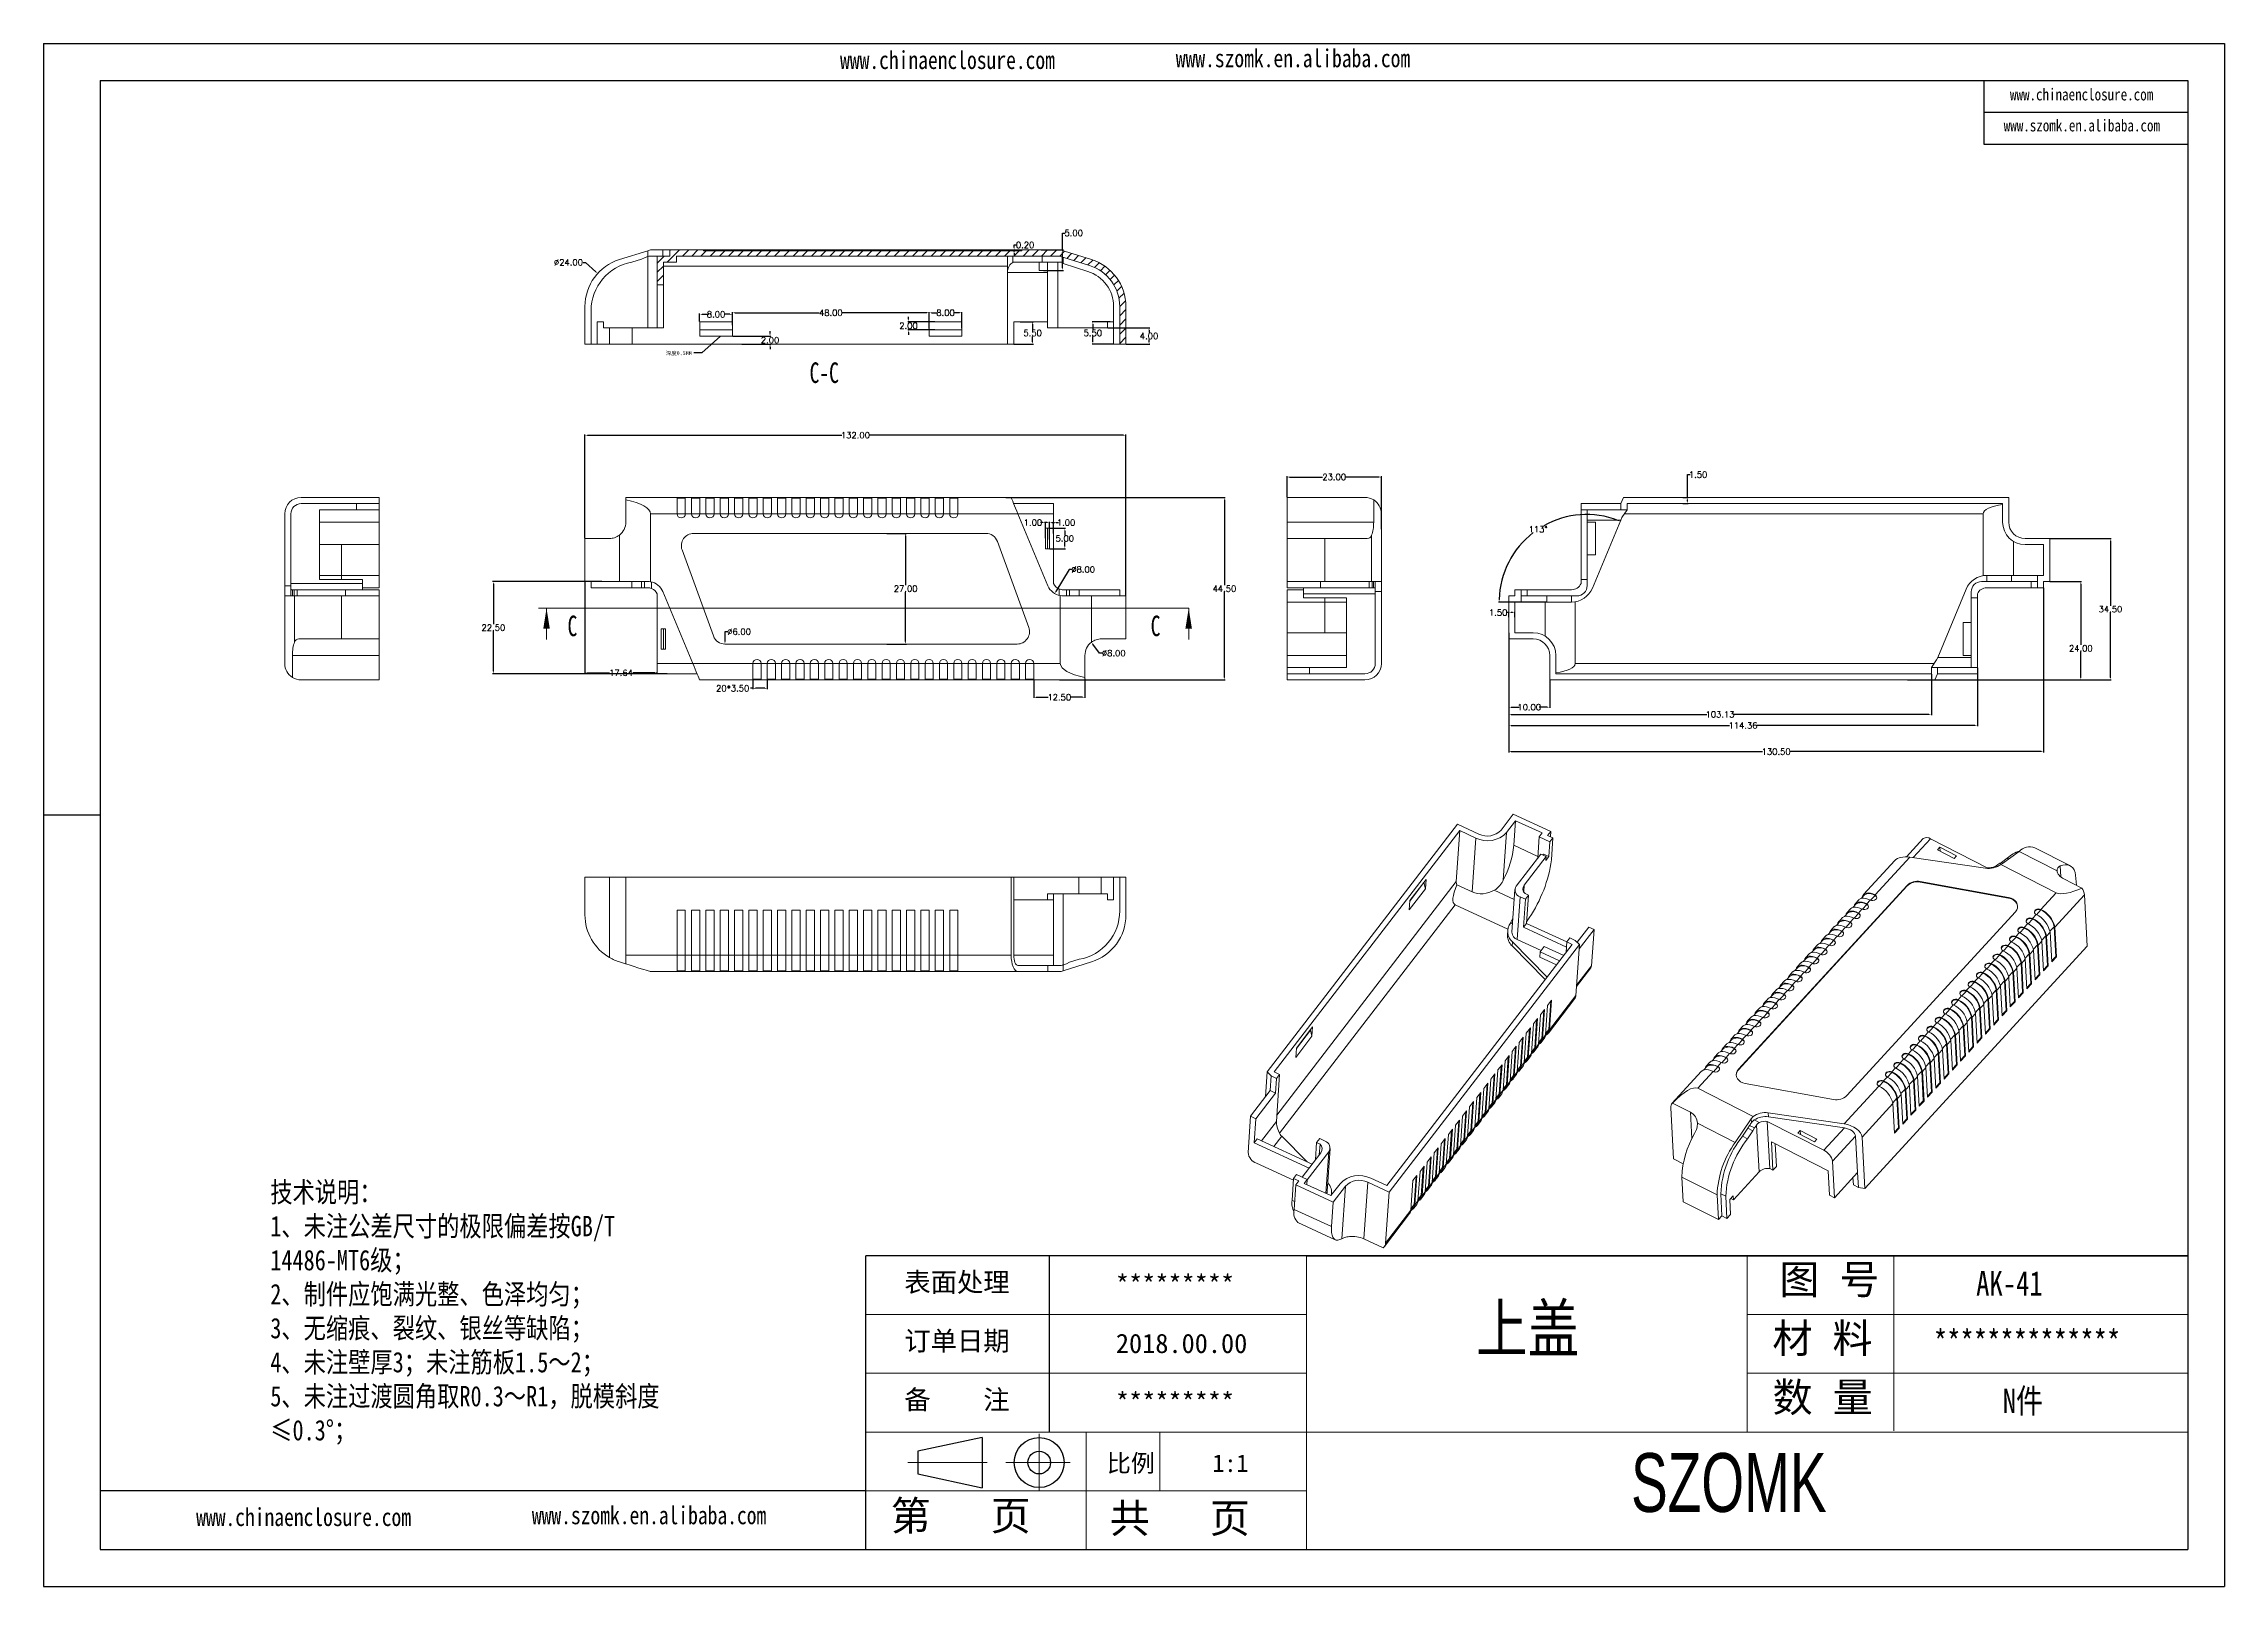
# Model space of a CAD drawing. Header units: inches. Extents: x 1696 to 3185, y 390 to 766.
# Drawn here: x 2653 to 3185, y 390 to 766 of the extents above; entities that cross this region are included whole.
import ezdxf

# ---------------------------------------------------------------- set-up
doc = ezdxf.new("R2010")
doc.units = ezdxf.units.IN
doc.header["$LTSCALE"] = 15
doc.linetypes.add('CENTER2', pattern=[28.575, 19.05, -3.175, 3.175, -3.175])
doc.linetypes.add('CENTERX2', pattern=[101.6, 63.5, -12.7, 12.7, -12.7])
doc.layers.add('文字', color=81, linetype='Continuous')
for name, color, linetype, lineweight in [('粗实线', 7, 'Continuous', 30), ('细实线', 3, 'Continuous', 9), ('细点划线', 2, 'CENTER2', 9)]:
    doc.layers.add(name, color=color, linetype=linetype, lineweight=lineweight)
doc.styles.add('SLDTEXTSTYLE6', font='TXT', dxfattribs={"width": 0.7})
doc.styles.get("Standard").update_dxf_attribs({"font": 'txt', "bigfont": 'gbcbig.shx'})
doc.styles.add('宋体', font='', dxfattribs={"width": 0.8, "height": 3.5})
doc.styles.add('长仿宋', font='', dxfattribs={"width": 0.7, "height": 4})
doc.styles.get('宋体').set_extended_font_data('SimSun')
doc.styles.get('长仿宋').set_extended_font_data('SimSun')
doc.dimstyles.new('2', dxfattribs={"dimtxt": 1.5, "dimasz": 0.6, "dimexe": 0.18, "dimexo": 0.0625, "dimgap": 0.09, "dimtad": 0, "dimtih": 1, "dimtoh": 1, "dimzin": 0, "dimdsep": 46, "dimtxsty": 'Standard', "dimcen": 0, "dimadec": 0, "dimazin": 2, "dimtfac": 1, "dimtofl": 0, "dimtmove": 0, "dimatfit": 3, "dimfxl": 1, "dimtolj": 1, "dimtzin": 0, "dimarcsym": 0})

msp = doc.modelspace()

# ---------------------------------------------------------------- texts
at = {"attachment_point": 1}
for s, insert, char_height, width in [('{\\fSimHei|b0|i0|c134|p49;深度0.5MM}', (2804.601, 690.826), 0.94271, 535.79046), ('{\\fSimHei|b0|i0|c134|p49;表面处理}', (2862.782, 466.167), 4.71356, 2678.95232), ('{\\fSimHei|b0|i0|c134|p49;*********}', (2914.408, 465.561), 4.71356, 2678.95232), ('{\\fSimHei|b0|i0|c134|p49;订单日期}', (2862.782, 451.834), 4.71356, 2678.95232), ('{\\fSimHei|b0|i0|c134|p49;2018.00.00}', (2914.408, 451.228), 4.71356, 2678.95232), ('{\\fSimHei|b0|i0|c134|p49;备    注}', (2862.782, 437.502), 4.71356, 2678.95232), ('{\\fSimHei|b0|i0|c134|p49;*********}', (2914.408, 436.896), 4.71356, 2678.95232)]:
    msp.add_mtext(s, dxfattribs=dict(at, insert=insert, char_height=char_height, width=width))
at = {"color": 7, "linetype": 'Continuous', "char_height": 5, "attachment_point": 1, "style": 'SLDTEXTSTYLE6'}
for s, insert in [('C-C', (2839.679, 688.099)), ('C', (2780.618, 626.35)), ('C', (2922.902, 626.35))]:
    msp.add_mtext(s, dxfattribs=dict(at, insert=insert))
at = {"layer": '文字', "color": 0, "attachment_point": 1, "style": '宋体'}
for s, insert, char_height, width in [('www.chinaenclosure.com', (2847.105, 764.041), 4.37944, 76.94262), ('www.szomk.en.alibaba.com', (2929.02, 764.475), 4.37944, 76.94262), ('www.chinaenclosure.com', (3132.566, 754.92), 2.91963, 51.29508), ('www.szomk.en.alibaba.com', (3131.04, 747.359), 2.91963, 51.29508), ('{\\H1.111x;技术说明：\\P1、未注公差尺寸的极限偏差按GB/T 14486-MT6级；\\P2、制件应饱满光整、色泽均匀；\\P3、无缩痕、裂纹、银丝等缺陷；\\P4、未注壁厚3；未注筋板1.5～2；\\P5、未注过渡圆角取R0.3～R1，脱模斜度≤0.3%%D；}', (2708.086, 488.259), 4.47898, 100.88626), ('{\\H1.111x;AK-41}', (3124.311, 466.491), 5.37477, 62.13839), ('上盖', (3002.324, 458.301), 11.52, 147.27905), ('{\\H1.111x;**************}', (3113.973, 452.158), 5.37477, 62.13839), ('{\\H1.111x;N件}', (3130.813, 437.825), 5.37477, 62.13839), ('www.chinaenclosure.com', (2689.994, 408.71), 4.37944, 76.94262), ('www.szomk.en.alibaba.com', (2771.908, 409.143), 4.37944, 76.94262)]:
    msp.add_mtext(s, dxfattribs=dict(at, insert=insert, char_height=char_height, width=width))
at = {"layer": '粗实线', "insert": (3040.109, 422.104), "char_height": 14.33272, "width": 160.72731, "attachment_point": 1, "style": '长仿宋'}
msp.add_mtext('{\\fSTXinwei|b0|i0|c134|p2;SZOMK}', dxfattribs=at)
at = {"layer": '细实线', "color": 7, "attachment_point": 1}
for s, insert, char_height, width in [('{\\fSimSun|b0|i0|c134|p54;图 号}', (3076.306, 468.059), 7.16636, 35.83181), ('{\\fSimSun|b0|i0|c134|p54;材 料   }', (3074.607, 453.726), 7.16636, 35.83181), ('{\\fSimSun|b0|i0|c134|p54;数 量}', (3074.642, 439.323), 7.16636, 32.37853), ('{\\fSimSun|b0|i0|c134|p54;比例}', (2912.199, 421.808), 4.29982, 18.87486), ('{\\fSimSun|b0|i0|c134|p54;1:1}', (2937.953, 421.808), 4.29982, 18.87486), ('{\\fSimSun|b0|i0|c134|p54;第   页}', (2859.465, 410.44), 7.16636, 53.74771), ('{\\fSimSun|b0|i0|c134|p54; 共   页}', (2908.059, 409.831), 7.16636, 53.74771)]:
    msp.add_mtext(s, dxfattribs=dict(at, insert=insert, char_height=char_height, width=width))

# ---------------------------------------------------------------- blocks, each defined once
blk = doc.blocks.new('*D128')
at = {"color": 0, "lineweight": -2}
for p, q in [((2784.43, 712.49), (2785.03, 712.49)), ((2785.03, 712.49), (2787.53, 710.2))]:
    blk.add_line(p, q, dxfattribs=at)
at = {"color": 0}
blk.add_solid([(2787.6, 710.28), (2787.47, 710.13), (2787.98, 709.8)], dxfattribs=at)
at = {"layer": 'Defpoints', "color": 0}
for p in [(2787.98, 709.8), (2805.73, 693.64)]:
    blk.add_point(p, dxfattribs=at)
at = {"color": 0, "insert": (2780.84, 712.49), "char_height": 1.5, "attachment_point": 5}
blk.add_mtext('\\A1;∅24.00', dxfattribs=at)
blk = doc.blocks.new('*D129')
at = {"color": 0, "lineweight": -2}
for p, q in [((2784.85, 645.23), (2784.85, 670.53)), ((2916.85, 631.23), (2916.85, 670.53)), ((2785.45, 670.35), (2847.51, 670.35)), ((2916.25, 670.35), (2854.19, 670.35))]:
    blk.add_line(p, q, dxfattribs=at)
at = {"color": 0}
for points in [[(2785.45, 670.45), (2785.45, 670.25), (2784.85, 670.35)], [(2916.25, 670.45), (2916.25, 670.25), (2916.85, 670.35)]]:
    blk.add_solid(points, dxfattribs=at)
at = {"layer": 'Defpoints', "color": 0}
for p in [(2916.85, 670.35), (2784.85, 645.17), (2916.85, 631.17)]:
    blk.add_point(p, dxfattribs=at)
at = {"color": 0, "insert": (2850.85, 670.35), "char_height": 1.5, "attachment_point": 5}
blk.add_mtext('\\A1;132.00', dxfattribs=at)
blk = doc.blocks.new('*D130')
at = {"color": 0, "lineweight": -2}
for p, q in [((2887.57, 655.17), (2941.08, 655.17)), ((2940.9, 654.57), (2940.9, 633.76)), ((2940.9, 611.27), (2940.9, 632.08)), ((2900.66, 610.67), (2941.08, 610.67))]:
    blk.add_line(p, q, dxfattribs=at)
at = {"color": 0}
for points in [[(2940.8, 654.57), (2941, 654.57), (2940.9, 655.17)], [(2940.8, 611.27), (2941, 611.27), (2940.9, 610.67)]]:
    blk.add_solid(points, dxfattribs=at)
at = {"layer": 'Defpoints', "color": 0}
for p in [(2887.51, 655.17), (2900.6, 610.67), (2940.9, 610.67)]:
    blk.add_point(p, dxfattribs=at)
at = {"color": 0, "insert": (2940.9, 632.92), "char_height": 1.5, "attachment_point": 5}
blk.add_mtext('\\A1;44.50', dxfattribs=at)
blk = doc.blocks.new('*D131')
at = {"color": 0, "lineweight": -2}
for p, q in [((2956.18, 655.23), (2956.18, 660.33)), ((2956.78, 660.15), (2964.84, 660.15)), ((2978.58, 660.15), (2970.52, 660.15)), ((2979.18, 647.41), (2979.18, 660.33))]:
    blk.add_line(p, q, dxfattribs=at)
at = {"color": 0}
for points in [[(2956.78, 660.25), (2956.78, 660.05), (2956.18, 660.15)], [(2978.58, 660.25), (2978.58, 660.05), (2979.18, 660.15)]]:
    blk.add_solid(points, dxfattribs=at)
at = {"layer": 'Defpoints', "color": 0}
for p in [(2979.18, 660.15), (2956.18, 655.17), (2979.18, 647.35)]:
    blk.add_point(p, dxfattribs=at)
at = {"color": 0, "insert": (2967.68, 660.15), "char_height": 1.5, "attachment_point": 5}
blk.add_mtext('\\A1;23.00', dxfattribs=at)
blk = doc.blocks.new('*D133')
at = {"color": 0, "lineweight": -2}
for p, q in [((2858.51, 646.42), (2863.29, 646.42)), ((2863.11, 645.82), (2863.11, 633.76)), ((2863.11, 620.02), (2863.11, 632.08)), ((2858.51, 619.42), (2863.29, 619.42))]:
    blk.add_line(p, q, dxfattribs=at)
at = {"color": 0}
for points in [[(2863.01, 645.82), (2863.21, 645.82), (2863.11, 646.42)], [(2863.01, 620.02), (2863.21, 620.02), (2863.11, 619.42)]]:
    blk.add_solid(points, dxfattribs=at)
at = {"layer": 'Defpoints', "color": 0}
for p in [(2858.45, 646.42), (2863.11, 646.42), (2858.45, 619.42)]:
    blk.add_point(p, dxfattribs=at)
at = {"color": 0, "insert": (2863.11, 632.92), "char_height": 1.5, "attachment_point": 5}
blk.add_mtext('\\A1;27.00', dxfattribs=at)
blk = doc.blocks.new('*D134')
at = {"color": 0, "lineweight": -2}
for p, q in [((2819.62, 622.42), (2819.02, 622.42)), ((2819.02, 622.42), (2819.02, 620.02))]:
    blk.add_line(p, q, dxfattribs=at)
at = {"color": 0}
blk.add_solid([(2818.92, 620.02), (2819.12, 620.02), (2819.02, 619.42)], dxfattribs=at)
at = {"layer": 'Defpoints', "color": 0}
for p in [(2819.02, 625.42), (2819.02, 619.42)]:
    blk.add_point(p, dxfattribs=at)
at = {"color": 0, "insert": (2822.46, 622.42), "char_height": 1.5, "attachment_point": 5}
blk.add_mtext('\\A1;∅6.00', dxfattribs=at)
blk = doc.blocks.new('*D135')
at = {"color": 0, "lineweight": -2}
for p, q in [((2910.45, 617.2), (2908.79, 619.37)), ((2911.05, 617.2), (2910.45, 617.2))]:
    blk.add_line(p, q, dxfattribs=at)
at = {"color": 0}
blk.add_solid([(2908.87, 619.43), (2908.72, 619.31), (2908.43, 619.85)], dxfattribs=at)
at = {"layer": 'Defpoints', "color": 0}
for p in [(2908.43, 619.85), (2913.27, 613.48)]:
    blk.add_point(p, dxfattribs=at)
at = {"color": 0, "insert": (2913.89, 617.2), "char_height": 1.5, "attachment_point": 5}
blk.add_mtext('\\A1;∅8.00', dxfattribs=at)
blk = doc.blocks.new('*D136')
at = {"color": 0, "lineweight": -2}
for p, q in [((2902.99, 637.61), (2899.76, 632.25)), ((2903.59, 637.61), (2902.99, 637.61))]:
    blk.add_line(p, q, dxfattribs=at)
at = {"color": 0}
blk.add_solid([(2899.68, 632.31), (2899.85, 632.2), (2899.45, 631.74)], dxfattribs=at)
at = {"layer": 'Defpoints', "color": 0}
for p in [(2903.58, 638.59), (2899.45, 631.74)]:
    blk.add_point(p, dxfattribs=at)
at = {"color": 0, "insert": (2906.43, 637.61), "char_height": 1.5, "attachment_point": 5}
blk.add_mtext('\\A1;∅8.00', dxfattribs=at)
blk = doc.blocks.new('*D137')
at = {"color": 0, "lineweight": -2}
for p, q in [((2898.27, 647.67), (2902.13, 647.67)), ((2901.95, 647.07), (2901.95, 646.01)), ((2901.95, 643.27), (2901.95, 644.33)), ((2898.27, 642.67), (2902.13, 642.67))]:
    blk.add_line(p, q, dxfattribs=at)
at = {"color": 0}
for points in [[(2901.85, 647.07), (2902.05, 647.07), (2901.95, 647.67)], [(2901.85, 643.27), (2902.05, 643.27), (2901.95, 642.67)]]:
    blk.add_solid(points, dxfattribs=at)
at = {"layer": 'Defpoints', "color": 0}
for p in [(2898.21, 647.67), (2901.95, 647.67), (2898.21, 642.67)]:
    blk.add_point(p, dxfattribs=at)
at = {"color": 0, "insert": (2901.95, 645.17), "char_height": 1.5, "attachment_point": 5}
blk.add_mtext('\\A1;5.00', dxfattribs=at)
blk = doc.blocks.new('*D138')
at = {"color": 0, "lineweight": -2}
for p, q in [((2898.21, 646.38), (2898.21, 649.23)), ((2899.21, 646.38), (2899.21, 649.23)), ((2897.61, 649.05), (2897.01, 649.05)), ((2899.81, 649.05), (2900.41, 649.05))]:
    blk.add_line(p, q, dxfattribs=at)
at = {"color": 0}
for points in [[(2897.61, 649.15), (2897.61, 648.95), (2898.21, 649.05)], [(2899.81, 649.15), (2899.81, 648.95), (2899.21, 649.05)]]:
    blk.add_solid(points, dxfattribs=at)
at = {"layer": 'Defpoints', "color": 0}
for p in [(2898.21, 646.32), (2899.21, 649.05), (2899.21, 646.32)]:
    blk.add_point(p, dxfattribs=at)
at = {"color": 0, "insert": (2902.25, 649.05), "char_height": 1.5, "attachment_point": 5}
blk.add_mtext('\\A1;1.00', dxfattribs=at)
blk = doc.blocks.new('*D139')
at = {"color": 0, "lineweight": -2}
for p, q in [((2897.21, 645.23), (2897.21, 649.23)), ((2898.21, 644.93), (2898.21, 649.23)), ((2896.61, 649.05), (2896.01, 649.05)), ((2898.81, 649.05), (2899.41, 649.05))]:
    blk.add_line(p, q, dxfattribs=at)
at = {"color": 0}
for points in [[(2896.61, 649.15), (2896.61, 648.95), (2897.21, 649.05)], [(2898.81, 649.15), (2898.81, 648.95), (2898.21, 649.05)]]:
    blk.add_solid(points, dxfattribs=at)
at = {"layer": 'Defpoints', "color": 0}
for p in [(2897.21, 649.05), (2897.21, 645.17), (2898.21, 644.87)]:
    blk.add_point(p, dxfattribs=at)
at = {"color": 0, "insert": (2894.17, 649.05), "char_height": 1.5, "attachment_point": 5}
blk.add_mtext('\\A1;1.00', dxfattribs=at)
blk = doc.blocks.new('*D140')
at = {"color": 0, "lineweight": -2}
for p, q in [((2825.85, 608.63), (2825.25, 608.63)), ((2825.85, 610.6), (2825.85, 608.45)), ((2828.75, 608.63), (2826.45, 608.63)), ((2829.35, 610.6), (2829.35, 608.45))]:
    blk.add_line(p, q, dxfattribs=at)
at = {"color": 0}
for points in [[(2826.45, 608.73), (2826.45, 608.53), (2825.85, 608.63)], [(2828.75, 608.73), (2828.75, 608.53), (2829.35, 608.63)]]:
    blk.add_solid(points, dxfattribs=at)
at = {"layer": 'Defpoints', "color": 0}
for p in [(2825.85, 610.67), (2829.35, 610.67), (2829.35, 608.63)]:
    blk.add_point(p, dxfattribs=at)
at = {"color": 0, "insert": (2820.91, 608.63), "char_height": 1.5, "attachment_point": 5}
blk.add_mtext('\\A1;20*3.50', dxfattribs=at)
blk = doc.blocks.new('*D141')
at = {"color": 0, "lineweight": -2}
for p, q in [((2894.35, 610.6), (2894.35, 606.27)), ((2906.85, 610.91), (2906.85, 606.27)), ((2894.95, 606.45), (2897.89, 606.45)), ((2906.25, 606.45), (2903.32, 606.45))]:
    blk.add_line(p, q, dxfattribs=at)
at = {"color": 0}
for points in [[(2894.95, 606.55), (2894.95, 606.35), (2894.35, 606.45)], [(2906.25, 606.55), (2906.25, 606.35), (2906.85, 606.45)]]:
    blk.add_solid(points, dxfattribs=at)
at = {"layer": 'Defpoints', "color": 0}
for p in [(2894.35, 610.67), (2906.85, 610.97), (2906.85, 606.45)]:
    blk.add_point(p, dxfattribs=at)
at = {"color": 0, "insert": (2900.6, 606.45), "char_height": 1.5, "attachment_point": 5}
blk.add_mtext('\\A1;12.50', dxfattribs=at)
blk = doc.blocks.new('*D142')
at = {"color": 0, "lineweight": -2}
for p, q in [((2784.85, 634.6), (2784.85, 612.22)), ((2785.45, 612.4), (2790.83, 612.4)), ((2801.89, 612.4), (2796.51, 612.4)), ((2802.49, 612.23), (2802.49, 612.58))]:
    blk.add_line(p, q, dxfattribs=at)
at = {"color": 0}
for points in [[(2785.45, 612.5), (2785.45, 612.3), (2784.85, 612.4)], [(2801.89, 612.5), (2801.89, 612.3), (2802.49, 612.4)]]:
    blk.add_solid(points, dxfattribs=at)
at = {"layer": 'Defpoints', "color": 0}
for p in [(2784.85, 634.67), (2784.85, 612.4), (2802.49, 612.17)]:
    blk.add_point(p, dxfattribs=at)
at = {"color": 0, "insert": (2793.67, 612.4), "char_height": 1.5, "attachment_point": 5}
blk.add_mtext('\\A1;17.64', dxfattribs=at)
blk = doc.blocks.new('*D143')
at = {"color": 0, "lineweight": -2}
for p, q in [((2789, 634.67), (2762.34, 634.67)), ((2762.52, 634.07), (2762.52, 624.26)), ((2762.52, 612.77), (2762.52, 622.58)), ((2804.94, 612.17), (2762.34, 612.17))]:
    blk.add_line(p, q, dxfattribs=at)
at = {"color": 0}
for points in [[(2762.42, 634.07), (2762.62, 634.07), (2762.52, 634.67)], [(2762.42, 612.77), (2762.62, 612.77), (2762.52, 612.17)]]:
    blk.add_solid(points, dxfattribs=at)
at = {"layer": 'Defpoints', "color": 0}
for p in [(2762.52, 634.67), (2789.06, 634.67), (2805, 612.17)]:
    blk.add_point(p, dxfattribs=at)
at = {"color": 0, "insert": (2762.52, 623.42), "char_height": 1.5, "attachment_point": 5}
blk.add_mtext('\\A1;22.50', dxfattribs=at)
blk = doc.blocks.new('*D144')
at = {"color": 0, "lineweight": -2}
for p, q in [((2820.91, 694.54), (2830.2, 694.54)), ((2823.18, 692.54), (2830.2, 692.54)), ((2830.02, 695.14), (2830.02, 695.74)), ((2830.02, 691.94), (2830.02, 691.34))]:
    blk.add_line(p, q, dxfattribs=at)
at = {"color": 0}
for points in [[(2829.92, 695.14), (2830.12, 695.14), (2830.02, 694.54)], [(2829.92, 691.94), (2830.12, 691.94), (2830.02, 692.54)]]:
    blk.add_solid(points, dxfattribs=at)
at = {"layer": 'Defpoints', "color": 0}
for p in [(2820.85, 694.54), (2823.12, 692.54), (2830.02, 694.54)]:
    blk.add_point(p, dxfattribs=at)
at = {"color": 0, "insert": (2830.02, 693.54), "char_height": 1.5, "attachment_point": 5}
blk.add_mtext('\\A1;2.00', dxfattribs=at)
blk = doc.blocks.new('*D145')
at = {"color": 0, "lineweight": -2}
for p, q in [((2812.85, 698.1), (2812.85, 700.02)), ((2813.45, 699.84), (2814.76, 699.84)), ((2820.25, 699.84), (2818.94, 699.84)), ((2820.85, 698.1), (2820.85, 700.02))]:
    blk.add_line(p, q, dxfattribs=at)
at = {"color": 0}
for points in [[(2813.45, 699.94), (2813.45, 699.74), (2812.85, 699.84)], [(2820.25, 699.94), (2820.25, 699.74), (2820.85, 699.84)]]:
    blk.add_solid(points, dxfattribs=at)
at = {"layer": 'Defpoints', "color": 0}
for p in [(2812.85, 698.04), (2820.85, 699.84), (2820.85, 698.04)]:
    blk.add_point(p, dxfattribs=at)
at = {"color": 0, "insert": (2816.85, 699.84), "char_height": 1.5, "attachment_point": 5}
blk.add_mtext('\\A1;8.00', dxfattribs=at)
blk = doc.blocks.new('*D146')
at = {"color": 0, "lineweight": -2}
for p, q in [((2820.85, 697.17), (2820.85, 700.39)), ((2821.45, 700.21), (2842.01, 700.21)), ((2868.25, 700.21), (2847.69, 700.21)), ((2868.85, 696.35), (2868.85, 700.39))]:
    blk.add_line(p, q, dxfattribs=at)
at = {"color": 0}
for points in [[(2821.45, 700.31), (2821.45, 700.11), (2820.85, 700.21)], [(2868.25, 700.31), (2868.25, 700.11), (2868.85, 700.21)]]:
    blk.add_solid(points, dxfattribs=at)
at = {"layer": 'Defpoints', "color": 0}
for p in [(2820.85, 697.11), (2868.85, 700.21), (2868.85, 696.29)]:
    blk.add_point(p, dxfattribs=at)
at = {"color": 0, "insert": (2844.85, 700.21), "char_height": 1.5, "attachment_point": 5}
blk.add_mtext('\\A1;48.00', dxfattribs=at)
blk = doc.blocks.new('*D147')
at = {"color": 0, "lineweight": -2}
for p, q in [((2868.85, 696.42), (2868.85, 700.39)), ((2869.45, 700.21), (2870.76, 700.21)), ((2876.25, 700.21), (2874.94, 700.21)), ((2876.85, 696.42), (2876.85, 700.39))]:
    blk.add_line(p, q, dxfattribs=at)
at = {"color": 0}
for points in [[(2869.45, 700.31), (2869.45, 700.11), (2868.85, 700.21)], [(2876.25, 700.31), (2876.25, 700.11), (2876.85, 700.21)]]:
    blk.add_solid(points, dxfattribs=at)
at = {"layer": 'Defpoints', "color": 0}
for p in [(2876.85, 700.21), (2868.85, 696.35), (2876.85, 696.35)]:
    blk.add_point(p, dxfattribs=at)
at = {"color": 0, "insert": (2872.85, 700.21), "char_height": 1.5, "attachment_point": 5}
blk.add_mtext('\\A1;8.00', dxfattribs=at)
blk = doc.blocks.new('*D148')
at = {"color": 0, "lineweight": -2}
for p, q in [((2870.23, 698.04), (2863.63, 698.04)), ((2863.81, 698.64), (2863.81, 699.24)), ((2870.23, 696.04), (2863.63, 696.04)), ((2863.81, 695.44), (2863.81, 694.84))]:
    blk.add_line(p, q, dxfattribs=at)
at = {"color": 0}
for points in [[(2863.71, 698.64), (2863.91, 698.64), (2863.81, 698.04)], [(2863.71, 695.44), (2863.91, 695.44), (2863.81, 696.04)]]:
    blk.add_solid(points, dxfattribs=at)
at = {"layer": 'Defpoints', "color": 0}
for p in [(2863.81, 698.04), (2870.29, 698.04), (2870.29, 696.04)]:
    blk.add_point(p, dxfattribs=at)
at = {"color": 0, "insert": (2863.81, 697.04), "char_height": 1.5, "attachment_point": 5}
blk.add_mtext('\\A1;2.00', dxfattribs=at)
blk = doc.blocks.new('*D149')
at = {"color": 0, "lineweight": -2}
for p, q in [((3142.32, 634.67), (3150.03, 634.67)), ((3149.85, 634.07), (3149.85, 619.2)), ((3149.85, 611.27), (3149.85, 617.52)), ((3114.32, 610.67), (3150.03, 610.67))]:
    blk.add_line(p, q, dxfattribs=at)
at = {"color": 0}
for points in [[(3149.75, 634.07), (3149.95, 634.07), (3149.85, 634.67)], [(3149.75, 611.27), (3149.95, 611.27), (3149.85, 610.67)]]:
    blk.add_solid(points, dxfattribs=at)
at = {"layer": 'Defpoints', "color": 0}
for p in [(3142.26, 634.67), (3114.26, 610.67), (3149.85, 610.67)]:
    blk.add_point(p, dxfattribs=at)
at = {"color": 0, "insert": (3149.85, 618.36), "char_height": 1.5, "attachment_point": 5}
blk.add_mtext('\\A1;24.00', dxfattribs=at)
blk = doc.blocks.new('*D150')
at = {"color": 0, "lineweight": -2}
for p, q in [((3142.32, 645.17), (3157.27, 645.17)), ((3157.09, 644.57), (3157.09, 628.76)), ((3157.09, 611.27), (3157.09, 627.08)), ((3107.58, 610.67), (3157.27, 610.67))]:
    blk.add_line(p, q, dxfattribs=at)
at = {"color": 0}
for points in [[(3156.99, 644.57), (3157.19, 644.57), (3157.09, 645.17)], [(3156.99, 611.27), (3157.19, 611.27), (3157.09, 610.67)]]:
    blk.add_solid(points, dxfattribs=at)
at = {"layer": 'Defpoints', "color": 0}
for p in [(3142.26, 645.17), (3157.09, 645.17), (3107.52, 610.67)]:
    blk.add_point(p, dxfattribs=at)
at = {"color": 0, "insert": (3157.09, 627.92), "char_height": 1.5, "attachment_point": 5}
blk.add_mtext('\\A1;34.50', dxfattribs=at)
blk = doc.blocks.new('*D152')
at = {"color": 0, "lineweight": -2}
for p, q in [((3010.26, 620.6), (3010.26, 603.84)), ((3020.26, 610.6), (3020.26, 603.84)), ((3010.86, 604.02), (3012.79, 604.02)), ((3019.66, 604.02), (3017.72, 604.02))]:
    blk.add_line(p, q, dxfattribs=at)
at = {"color": 0}
for points in [[(3010.86, 604.12), (3010.86, 603.92), (3010.26, 604.02)], [(3019.66, 604.12), (3019.66, 603.92), (3020.26, 604.02)]]:
    blk.add_solid(points, dxfattribs=at)
at = {"layer": 'Defpoints', "color": 0}
for p in [(3010.26, 620.67), (3020.26, 610.67), (3020.26, 604.02)]:
    blk.add_point(p, dxfattribs=at)
at = {"color": 0, "insert": (3015.26, 604.02), "char_height": 1.5, "attachment_point": 5}
blk.add_mtext('\\A1;10.00', dxfattribs=at)
blk = doc.blocks.new('*D153')
at = {"color": 0, "lineweight": -2}
for p, q in [((3010.26, 622.16), (3010.26, 599.37)), ((3124.61, 613.6), (3124.61, 599.37)), ((3010.86, 599.55), (3064.09, 599.55)), ((3124.01, 599.55), (3070.77, 599.55))]:
    blk.add_line(p, q, dxfattribs=at)
at = {"color": 0}
for points in [[(3010.86, 599.65), (3010.86, 599.45), (3010.26, 599.55)], [(3124.01, 599.65), (3124.01, 599.45), (3124.61, 599.55)]]:
    blk.add_solid(points, dxfattribs=at)
at = {"layer": 'Defpoints', "color": 0}
for p in [(3010.26, 622.22), (3124.61, 613.67), (3124.61, 599.55)]:
    blk.add_point(p, dxfattribs=at)
at = {"color": 0, "insert": (3067.43, 599.55), "char_height": 1.5, "attachment_point": 5}
blk.add_mtext('\\A1;114.36', dxfattribs=at)
blk = doc.blocks.new('*D154')
at = {"color": 0, "lineweight": -2}
for p, q in [((3053.9, 655.17), (3053.9, 660.73)), ((3053.9, 660.73), (3054.5, 660.73)), ((3052.71, 655.17), (3054.08, 655.17)), ((3053.9, 654.27), (3053.9, 654.57)), ((3052.71, 653.67), (3054.08, 653.67))]:
    blk.add_line(p, q, dxfattribs=at)
at = {"color": 0}
for points in [[(3053.8, 654.57), (3054, 654.57), (3053.9, 655.17)], [(3053.8, 654.27), (3054, 654.27), (3053.9, 653.67)]]:
    blk.add_solid(points, dxfattribs=at)
at = {"layer": 'Defpoints', "color": 0}
for p in [(3052.65, 655.17), (3053.9, 655.17), (3052.65, 653.67)]:
    blk.add_point(p, dxfattribs=at)
at = {"color": 0, "insert": (3056.47, 660.73), "char_height": 1.5, "attachment_point": 5}
blk.add_mtext('\\A1;1.50', dxfattribs=at)
blk = doc.blocks.new('*D155')
at = {"color": 0, "lineweight": -2}
for p, q in [((3010.26, 627.1), (3009.66, 627.1)), ((3010.26, 625.98), (3010.26, 627.28)), ((3011.16, 627.1), (3010.86, 627.1)), ((3011.76, 625.98), (3011.76, 627.28))]:
    blk.add_line(p, q, dxfattribs=at)
at = {"color": 0}
for points in [[(3010.86, 627.2), (3010.86, 627), (3010.26, 627.1)], [(3011.16, 627.2), (3011.16, 627), (3011.76, 627.1)]]:
    blk.add_solid(points, dxfattribs=at)
at = {"layer": 'Defpoints', "color": 0}
for p in [(3010.26, 627.1), (3010.26, 625.92), (3011.76, 625.92)]:
    blk.add_point(p, dxfattribs=at)
at = {"color": 0, "insert": (3007.69, 627.1), "char_height": 1.5, "attachment_point": 5}
blk.add_mtext('\\A1;1.50', dxfattribs=at)
blk = doc.blocks.new('*D156')
at = {"color": 0, "lineweight": -2}
for p, q in [((2913.04, 698.04), (2908.61, 698.04)), ((2908.79, 697.44), (2908.79, 696.13)), ((2913.79, 692.54), (2908.61, 692.54)), ((2908.79, 693.14), (2908.79, 694.45))]:
    blk.add_line(p, q, dxfattribs=at)
at = {"color": 0}
for points in [[(2908.69, 697.44), (2908.89, 697.44), (2908.79, 698.04)], [(2908.69, 693.14), (2908.89, 693.14), (2908.79, 692.54)]]:
    blk.add_solid(points, dxfattribs=at)
at = {"layer": 'Defpoints', "color": 0}
for p in [(2908.79, 698.04), (2913.1, 698.04), (2913.85, 692.54)]:
    blk.add_point(p, dxfattribs=at)
at = {"color": 0, "insert": (2908.79, 695.29), "char_height": 1.5, "attachment_point": 5}
blk.add_mtext('\\A1;5.50', dxfattribs=at)
blk = doc.blocks.new('*D157')
at = {"color": 0, "lineweight": -2}
for p, q in [((2912.41, 696.54), (2922.68, 696.54)), ((2916.91, 692.54), (2922.68, 692.54)), ((2922.5, 695.94), (2922.5, 695.38)), ((2922.5, 693.14), (2922.5, 693.7))]:
    blk.add_line(p, q, dxfattribs=at)
at = {"color": 0}
for points in [[(2922.4, 695.94), (2922.6, 695.94), (2922.5, 696.54)], [(2922.4, 693.14), (2922.6, 693.14), (2922.5, 692.54)]]:
    blk.add_solid(points, dxfattribs=at)
at = {"layer": 'Defpoints', "color": 0}
for p in [(2912.35, 696.54), (2916.85, 692.54), (2922.5, 696.54)]:
    blk.add_point(p, dxfattribs=at)
at = {"color": 0, "insert": (2922.5, 694.54), "char_height": 1.5, "attachment_point": 5}
blk.add_mtext('\\A1;4.00', dxfattribs=at)
blk = doc.blocks.new('*D158')
at = {"color": 0, "lineweight": -2}
for p, q in [((2891.06, 698.04), (2894.28, 698.04)), ((2894.1, 697.44), (2894.1, 696.13)), ((2889.54, 692.54), (2894.28, 692.54)), ((2894.1, 693.14), (2894.1, 694.45))]:
    blk.add_line(p, q, dxfattribs=at)
at = {"color": 0}
for points in [[(2894, 697.44), (2894.2, 697.44), (2894.1, 698.04)], [(2894, 693.14), (2894.2, 693.14), (2894.1, 692.54)]]:
    blk.add_solid(points, dxfattribs=at)
at = {"layer": 'Defpoints', "color": 0}
for p in [(2891, 698.04), (2894.1, 698.04), (2889.48, 692.54)]:
    blk.add_point(p, dxfattribs=at)
at = {"color": 0, "insert": (2894.1, 695.29), "char_height": 1.5, "attachment_point": 5}
blk.add_mtext('\\A1;5.50', dxfattribs=at)
blk = doc.blocks.new('*D159')
at = {"color": 0, "lineweight": -2}
for p, q in [((2901.42, 715.54), (2901.42, 719.66)), ((2901.42, 719.66), (2902.02, 719.66)), ((2896.2, 715.54), (2901.6, 715.54)), ((2901.42, 711.14), (2901.42, 714.94)), ((2896.77, 710.54), (2901.6, 710.54))]:
    blk.add_line(p, q, dxfattribs=at)
at = {"color": 0}
for points in [[(2901.32, 714.94), (2901.52, 714.94), (2901.42, 715.54)], [(2901.32, 711.14), (2901.52, 711.14), (2901.42, 710.54)]]:
    blk.add_solid(points, dxfattribs=at)
at = {"layer": 'Defpoints', "color": 0}
for p in [(2896.14, 715.54), (2901.42, 715.54), (2896.71, 710.54)]:
    blk.add_point(p, dxfattribs=at)
at = {"color": 0, "insert": (2904.11, 719.66), "char_height": 1.5, "attachment_point": 5}
blk.add_mtext('\\A1;5.00', dxfattribs=at)
blk = doc.blocks.new('*D160')
at = {"color": 0, "lineweight": -2}
for p, q in [((2889.32, 715.54), (2889.75, 715.54)), ((2889.32, 715.34), (2889.75, 715.34)), ((2889.57, 716.14), (2889.57, 716.74)), ((2889.57, 716.74), (2890.17, 716.74)), ((2889.57, 714.74), (2889.57, 714.14))]:
    blk.add_line(p, q, dxfattribs=at)
at = {"color": 0}
for points in [[(2889.47, 716.14), (2889.67, 716.14), (2889.57, 715.54)], [(2889.47, 714.74), (2889.67, 714.74), (2889.57, 715.34)]]:
    blk.add_solid(points, dxfattribs=at)
at = {"layer": 'Defpoints', "color": 0}
for p in [(2889.25, 715.54), (2889.25, 715.34), (2889.57, 715.54)]:
    blk.add_point(p, dxfattribs=at)
at = {"color": 0, "insert": (2892.26, 716.74), "char_height": 1.5, "attachment_point": 5}
blk.add_mtext('\\A1;0.20', dxfattribs=at)
blk = doc.blocks.new('*D161')
at = {"color": 0, "lineweight": -2}
blk.add_line((3019.51, 629.67), (3007.74, 629.67), dxfattribs=at)
for start, end in [(68.9912, 119.3766), (127.5627, 178.389)]:
    blk.add_arc((3029.26, 629.67), 21.34, start, end, dxfattribs=at)
at = {"color": 0}
for points in [[(3036.94, 649.68), (3036.87, 649.49), (3037.46, 649.36)], [(3008.02, 630.26), (3007.82, 630.27), (3007.92, 629.67)]]:
    blk.add_solid(points, dxfattribs=at)
at = {"layer": 'Defpoints', "color": 0}
for p in [(3023.76, 650.29), (3037.59, 649.67), (3019.57, 629.67), (3025.59, 629.67), (3030.67, 633.05)]:
    blk.add_point(p, dxfattribs=at)
at = {"color": 0, "insert": (3017.42, 647.42), "char_height": 1.5, "attachment_point": 5}
blk.add_mtext('\\A1;113°', dxfattribs=at)
blk = doc.blocks.new('*D162')
at = {"color": 0, "lineweight": -2}
for p, q in [((3010.26, 622.16), (3010.26, 602.08)), ((3113.38, 612.1), (3113.38, 602.08)), ((3010.86, 602.26), (3058.6, 602.26)), ((3112.78, 602.26), (3065.03, 602.26))]:
    blk.add_line(p, q, dxfattribs=at)
at = {"color": 0}
for points in [[(3010.86, 602.36), (3010.86, 602.16), (3010.26, 602.26)], [(3112.78, 602.36), (3112.78, 602.16), (3113.38, 602.26)]]:
    blk.add_solid(points, dxfattribs=at)
at = {"layer": 'Defpoints', "color": 0}
for p in [(3010.26, 622.22), (3113.38, 612.17), (3010.26, 602.26)]:
    blk.add_point(p, dxfattribs=at)
at = {"color": 0, "insert": (3061.82, 602.26), "char_height": 1.5, "attachment_point": 5}
blk.add_mtext('\\A1;103.13', dxfattribs=at)
blk = doc.blocks.new('*D163')
at = {"color": 0, "lineweight": -2}
for p, q in [((3140.76, 633.1), (3140.76, 593)), ((3010.26, 622.16), (3010.26, 593)), ((3010.86, 593.18), (3072.17, 593.18)), ((3140.16, 593.18), (3078.85, 593.18))]:
    blk.add_line(p, q, dxfattribs=at)
at = {"color": 0}
for points in [[(3010.86, 593.28), (3010.86, 593.08), (3010.26, 593.18)], [(3140.16, 593.28), (3140.16, 593.08), (3140.76, 593.18)]]:
    blk.add_solid(points, dxfattribs=at)
at = {"layer": 'Defpoints', "color": 0}
for p in [(3140.76, 633.17), (3010.26, 622.22), (3010.26, 593.18)]:
    blk.add_point(p, dxfattribs=at)
at = {"color": 0, "insert": (3075.51, 593.18), "char_height": 1.5, "attachment_point": 5}
blk.add_mtext('\\A1;130.50', dxfattribs=at)

# ---------------------------------------------------------------- dimensions: what is measured, and where the dimension line sits
for base, p1, p2, picture, middle in [((2901.421, 715.542), (2896.711, 710.542), (2896.142, 715.542), '*D159', (2904.111, 719.665)), ((2894.103, 698.042), (2889.477, 692.542), (2890.998, 698.042), '*D158', (2894.103, 695.292)), ((3053.9, 655.166), (3052.648, 653.666), (3052.648, 655.166), '*D154', (3056.465, 660.73)), ((3149.851, 610.666), (3142.255, 634.666), (3114.255, 610.666), '*D149', (3149.851, 618.364))]:
    dim = msp.add_linear_dim(base=base, p1=p1, p2=p2, angle=90, dimstyle='2')
    dim.commit()
    dim.dimension.update_dxf_attribs({"geometry": picture, "text_midpoint": middle, "dimtype": 160})
dim = msp.add_diameter_dim_2p(p1=(2805.726, 693.642), p2=(2787.978, 709.797), dimstyle='2')
dim.commit()
dim.dimension.update_dxf_attribs({"geometry": '*D128', "text_midpoint": (2780.836, 712.485), "dimtype": 163})
for base, p1, p2, picture, middle in [((2889.565, 715.542), (2889.255, 715.342), (2889.255, 715.542), '*D160', (2892.255, 716.742)), ((2863.813, 698.042), (2870.292, 696.042), (2870.292, 698.042), '*D148', (2863.813, 697.042)), ((2908.788, 698.042), (2913.852, 692.542), (2913.102, 698.042), '*D156', (2908.788, 695.292)), ((2830.021, 694.542), (2823.121, 692.542), (2820.852, 694.542), '*D144', (2830.021, 693.542)), ((2922.503, 696.542), (2916.852, 692.542), (2912.352, 696.542), '*D157', (2922.503, 694.542)), ((2940.903, 610.666), (2887.505, 655.166), (2900.602, 610.666), '*D130', (2940.903, 632.916)), ((2863.112, 646.416), (2858.449, 619.416), (2858.449, 646.416), '*D133', (2863.112, 632.916)), ((2901.951, 647.666), (2898.211, 642.666), (2898.211, 647.666), '*D137', (2901.951, 645.166)), ((3157.085, 645.166), (3107.515, 610.666), (3142.255, 645.166), '*D150', (3157.085, 627.916)), ((2762.525, 634.666), (2804.999, 612.166), (2789.063, 634.666), '*D143', (2762.525, 623.416))]:
    dim = msp.add_linear_dim(base=base, p1=p1, p2=p2, angle=90, dimstyle='2')
    dim.commit()
    dim.dimension.update_dxf_attribs({"geometry": picture, "text_midpoint": middle})
for base, p1, p2, picture, middle in [((2820.852, 699.842), (2812.852, 698.042), (2820.852, 698.042), '*D145', (2816.852, 699.842)), ((2868.852, 700.214), (2820.852, 697.106), (2868.852, 696.292), '*D146', (2844.852, 700.214)), ((2876.852, 700.214), (2868.852, 696.354), (2876.852, 696.354), '*D147', (2872.852, 700.214)), ((2916.852, 670.352), (2784.852, 645.166), (2916.852, 631.166), '*D129', (2850.852, 670.352)), ((2979.183, 660.153), (2956.183, 655.166), (2979.183, 647.348), '*D131', (2967.683, 660.153)), ((2897.211, 649.045), (2898.211, 644.866), (2897.211, 645.166), '*D139', (2894.171, 649.045)), ((2899.211, 649.045), (2898.211, 646.316), (2899.211, 646.316), '*D138', (2902.251, 649.045)), ((2784.852, 612.402), (2802.493, 612.166), (2784.852, 634.666), '*D142', (2793.673, 612.402)), ((3010.255, 627.103), (3011.755, 625.916), (3010.255, 625.916), '*D155', (3007.69, 627.103)), ((3010.255, 593.181), (3140.755, 633.166), (3010.255, 622.223), '*D163', (3075.505, 593.181)), ((3124.614, 599.549), (3010.255, 622.223), (3124.614, 613.666), '*D153', (3067.435, 599.549)), ((3010.255071208, 602.260608372), (3113.380071208, 612.166145097), (3010.255071208, 622.223325154), '*D162', (3061.817571208, 602.260608372)), ((3020.255, 604.015), (3010.255, 620.666), (3020.255, 610.666), '*D152', (3015.255, 604.015)), ((2906.852, 606.454), (2894.352, 610.666), (2906.852, 610.972), '*D141', (2900.602, 606.454))]:
    dim = msp.add_linear_dim(base=base, p1=p1, p2=p2, dimstyle='2')
    dim.commit()
    dim.dimension.update_dxf_attribs({"geometry": picture, "text_midpoint": middle})
dim = msp.add_angular_dim_2l(base=(3023.761, 650.286), line1=((3030.665, 633.051), (3037.588, 649.666)), line2=((3025.588, 629.666), (3019.571, 629.666)), dimstyle='2')
dim.commit()
dim.dimension.update_dxf_attribs({"geometry": '*D161', "text_midpoint": (3017.418, 647.422)})
for p1, p2, picture, middle in [((2903.584, 638.592), (2899.455, 631.74), '*D136', (2902.994, 637.613)), ((2819.024, 625.416), (2819.024, 619.416), '*D134', (2819.024, 622.416)), ((2913.273, 613.482), (2908.432, 619.851), '*D135', (2910.449, 617.196))]:
    dim = msp.add_diameter_dim_2p(p1=p1, p2=p2, dimstyle='2', override={"dimtmove": 1})
    dim.commit()
    dim.dimension.update_dxf_attribs({"geometry": picture, "text_midpoint": middle, "dimtype": 163})
dim = msp.add_linear_dim(base=(2829.352, 608.629), p1=(2825.852, 610.666), p2=(2829.352, 610.666), text='20*<>', dimstyle='2')
dim.commit()
dim.dimension.update_dxf_attribs({"geometry": '*D140', "text_midpoint": (2820.912, 608.629), "dimtype": 160})

# ---------------------------------------------------------------- hatches: boundary and pattern name
at = {"linetype": 'Continuous', "lineweight": 0}
h = msp.add_hatch(dxfattribs=at)
h.set_pattern_fill('ANSI31', color=4, scale=0.5, style=0)
edge = h.paths.add_edge_path(flags=0)
edge.add_line((2916.852, 692.542), (2916.852, 701.719))
edge.add_arc((2904.852, 701.719), 12, 0, 72.64598)
edge.add_line((2908.432, 713.173), (2900.852, 715.542))
edge.add_line((2900.852, 715.542), (2891.432, 715.542))
edge.add_line((2891.432, 715.542), (2891.432, 715.342))
edge.add_line((2891.432, 715.342), (2813.747, 715.342))
edge.add_line((2813.747, 715.342), (2813.747, 715.542))
edge.add_line((2813.747, 715.542), (2805.57, 715.542))
edge.add_line((2805.57, 715.542), (2805.57, 714.042))
edge.add_line((2805.57, 714.042), (2802.493, 714.042))
edge.add_line((2802.493, 714.042), (2802.493, 707.042))
edge.add_line((2802.493, 707.042), (2803.993, 707.042))
edge.add_line((2803.993, 707.042), (2803.993, 712.542))
edge.add_line((2803.993, 712.542), (2807.195, 712.542))
edge.add_line((2807.195, 712.542), (2807.195, 714.042))
edge.add_line((2807.195, 714.042), (2900.624, 714.042))
edge.add_line((2900.624, 714.042), (2907.984, 711.741))
edge.add_arc((2904.852, 701.719), 10.5, 0, 72.64598, ccw=False)
edge.add_line((2915.352, 701.719), (2915.352, 692.542))
edge.add_line((2915.352, 692.542), (2916.852, 692.542))

# ---------------------------------------------------------------- linework, layer by layer
for p, q in [((2652.777, 765.847), (3184.879, 765.847)), ((2652.777, 765.847), (2652.777, 389.613)), ((3184.879, 765.847), (3184.879, 389.613)), ((2666.545, 756.889), (3175.921, 756.889)), ((2666.545, 756.889), (2666.545, 398.571)), ((3126.155, 756.889), (3126.155, 741.337)), ((3175.921, 756.889), (3175.921, 398.571)), ((3126.155, 749.113), (3175.921, 749.113)), ((3126.155, 741.337), (3175.921, 741.337)), ((2666.545, 577.73), (2652.777, 577.73)), ((2652.777, 563.796), (2652.777, 389.613)), ((2960.93, 470.235), (2853.435, 470.235)), ((2853.435, 398.571), (2853.435, 470.235)), ((2898.225, 427.237), (2898.225, 470.235)), ((2853.435, 412.904), (2666.545, 412.904)), ((2666.545, 398.571), (3175.921, 398.571)), ((2652.777, 389.613), (3184.879, 389.613)), ((2652.777, 389.613), (2899.12, 389.613))]:
    msp.add_line(p, q)
at = {"color": 7, "linetype": 'Continuous', "lineweight": 15}
for p, q in [((2800.186, 715.333), (2793.273, 713.173)), ((2796.281, 712.542), (2798.621, 713.273)), ((2798.621, 713.273), (2799.351, 713.632)), ((2800.186, 713.932), (2800.186, 715.333)), ((2800.186, 713.932), (2800.186, 696.542)), ((2800.852, 715.542), (2803.878, 715.542)), ((2802.493, 714.042), (2801.115, 714.042)), ((2802.493, 714.042), (2802.493, 707.042)), ((2802.493, 714.042), (2805.57, 714.042)), ((2803.878, 715.542), (2803.878, 714.042)), ((2805.57, 715.542), (2803.878, 715.542)), ((2805.57, 714.042), (2805.57, 715.542)), ((2805.57, 715.542), (2813.747, 715.542)), ((2807.195, 714.042), (2900.624, 714.042)), ((2807.195, 714.042), (2807.195, 712.542)), ((2813.747, 715.542), (2813.747, 715.342)), ((2882.681, 715.542), (2813.747, 715.542)), ((2891.432, 715.342), (2813.747, 715.342)), ((2882.681, 715.342), (2882.681, 715.542)), ((2882.681, 715.542), (2885.5, 715.542)), ((2885.5, 715.542), (2885.5, 715.342)), ((2891.432, 715.542), (2885.5, 715.542)), ((2887.977, 710.042), (2887.977, 713.833)), ((2889.27, 712.469), (2889.27, 714.042)), ((2891.432, 715.342), (2891.432, 715.542)), ((2891.432, 715.542), (2900.852, 715.542)), ((2896.442, 712.542), (2896.442, 714.042)), ((2907.984, 711.741), (2900.624, 714.042)), ((2908.432, 713.173), (2900.852, 715.542)), ((2901.519, 713.762), (2901.519, 712.542)), ((2803.993, 712.542), (2807.195, 712.542)), ((2803.993, 707.042), (2803.993, 712.542)), ((2897.711, 710.042), (2887.977, 710.042)), ((2887.977, 710.042), (2887.977, 692.542)), ((2896.442, 712.542), (2889.519, 712.542)), ((2895.711, 710.542), (2895.711, 712.542)), ((2897.711, 710.542), (2895.711, 710.542)), ((2901.519, 712.542), (2896.442, 712.542)), ((2897.711, 696.542), (2897.711, 712.542)), ((2900.211, 712.542), (2900.211, 696.542)), ((2901.519, 712.542), (2901.519, 712.19)), ((2901.519, 712.19), (2907.537, 710.31)), ((2803.993, 707.042), (2802.493, 707.042)), ((2802.493, 707.042), (2802.493, 696.542)), ((2803.993, 696.542), (2803.993, 707.042)), ((2784.852, 692.542), (2784.852, 701.719)), ((2786.352, 692.542), (2786.352, 700.722)), ((2789.352, 698.042), (2787.852, 698.042)), ((2787.852, 698.042), (2787.852, 692.542)), ((2789.352, 696.542), (2789.352, 698.042)), ((2812.852, 698.042), (2820.852, 698.042)), ((2812.852, 698.042), (2812.852, 694.542)), ((2820.852, 694.542), (2820.852, 698.042)), ((2868.852, 698.042), (2876.852, 698.042)), ((2868.852, 698.042), (2868.852, 694.542)), ((2876.852, 694.542), (2876.852, 698.042)), ((2889.477, 692.542), (2889.477, 698.042)), ((2889.477, 698.042), (2897.711, 698.042)), ((2912.352, 698.042), (2912.352, 696.542)), ((2913.852, 698.042), (2912.352, 698.042)), ((2913.852, 692.542), (2913.852, 701.719)), ((2915.352, 701.719), (2915.352, 692.542)), ((2916.852, 701.719), (2916.852, 692.542)), ((2784.852, 692.542), (2786.352, 692.542)), ((2787.852, 692.542), (2786.352, 692.542)), ((2790.852, 692.542), (2787.852, 692.542)), ((2800.186, 696.542), (2789.352, 696.542)), ((2790.852, 692.542), (2796.352, 692.542)), ((2796.352, 692.542), (2796.352, 696.542)), ((2887.977, 692.542), (2796.352, 692.542)), ((2800.186, 696.542), (2802.493, 696.542)), ((2802.493, 696.542), (2803.993, 696.542)), ((2820.852, 696.042), (2812.852, 696.042)), ((2812.852, 694.542), (2820.852, 694.542)), ((2876.852, 696.042), (2868.852, 696.042)), ((2868.852, 694.542), (2876.852, 694.542)), ((2887.977, 692.542), (2889.477, 692.542)), ((2900.211, 696.542), (2897.711, 696.542)), ((2912.352, 696.542), (2900.211, 696.542)), ((2913.852, 692.542), (2915.352, 692.542)), ((2915.352, 692.542), (2916.852, 692.542)), ((2734.615, 655.166), (2715.615, 655.166)), ((2734.615, 653.666), (2734.615, 655.166)), ((2794.852, 654.555), (2794.852, 655.166)), ((2794.852, 655.166), (2807.352, 655.166)), ((2794.852, 649.166), (2794.852, 654.555)), ((2807.352, 651.166), (2807.352, 655.166)), ((2809.352, 655.166), (2807.352, 655.166)), ((2809.352, 654.966), (2807.352, 654.966)), ((2809.352, 651.166), (2809.352, 655.166)), ((2809.352, 655.166), (2810.852, 655.166)), ((2810.852, 651.166), (2810.852, 655.166)), ((2812.852, 655.166), (2810.852, 655.166)), ((2812.852, 654.966), (2810.852, 654.966)), ((2812.852, 651.166), (2812.852, 655.166)), ((2812.852, 655.166), (2814.352, 655.166)), ((2814.352, 651.166), (2814.352, 655.166)), ((2816.352, 655.166), (2814.352, 655.166)), ((2816.352, 654.966), (2814.352, 654.966)), ((2816.352, 651.166), (2816.352, 655.166)), ((2816.352, 655.166), (2817.852, 655.166)), ((2817.852, 651.166), (2817.852, 655.166)), ((2819.852, 655.166), (2817.852, 655.166)), ((2819.852, 654.966), (2817.852, 654.966)), ((2819.852, 651.166), (2819.852, 655.166)), ((2819.852, 655.166), (2821.352, 655.166)), ((2821.352, 651.166), (2821.352, 655.166)), ((2823.352, 655.166), (2821.352, 655.166)), ((2823.352, 654.966), (2821.352, 654.966)), ((2823.352, 651.166), (2823.352, 655.166)), ((2823.352, 655.166), (2824.852, 655.166)), ((2824.852, 651.166), (2824.852, 655.166)), ((2826.852, 655.166), (2824.852, 655.166)), ((2826.852, 654.966), (2824.852, 654.966)), ((2826.852, 651.166), (2826.852, 655.166)), ((2826.852, 655.166), (2828.352, 655.166)), ((2828.352, 651.166), (2828.352, 655.166)), ((2830.352, 655.166), (2828.352, 655.166)), ((2830.352, 654.966), (2828.352, 654.966)), ((2830.352, 651.166), (2830.352, 655.166)), ((2830.352, 655.166), (2831.852, 655.166)), ((2831.852, 651.166), (2831.852, 655.166)), ((2833.852, 655.166), (2831.852, 655.166)), ((2833.852, 654.966), (2831.852, 654.966)), ((2833.852, 655.166), (2835.352, 655.166)), ((2833.852, 651.166), (2833.852, 655.166)), ((2835.352, 651.166), (2835.352, 655.166)), ((2837.352, 655.166), (2835.352, 655.166)), ((2837.352, 654.966), (2835.352, 654.966)), ((2837.352, 655.166), (2838.852, 655.166)), ((2837.352, 651.166), (2837.352, 655.166)), ((2838.852, 651.166), (2838.852, 655.166)), ((2840.852, 655.166), (2838.852, 655.166)), ((2840.852, 654.966), (2838.852, 654.966)), ((2840.852, 655.166), (2842.352, 655.166)), ((2840.852, 651.166), (2840.852, 655.166)), ((2842.352, 651.166), (2842.352, 655.166)), ((2844.352, 655.166), (2842.352, 655.166)), ((2844.352, 654.966), (2842.352, 654.966)), ((2844.352, 655.166), (2845.852, 655.166)), ((2844.352, 651.166), (2844.352, 655.166)), ((2845.852, 651.166), (2845.852, 655.166)), ((2847.852, 655.166), (2845.852, 655.166)), ((2847.852, 654.966), (2845.852, 654.966)), ((2847.852, 655.166), (2849.352, 655.166)), ((2847.852, 651.166), (2847.852, 655.166)), ((2849.352, 651.166), (2849.352, 655.166)), ((2851.352, 655.166), (2849.352, 655.166)), ((2851.352, 654.966), (2849.352, 654.966)), ((2851.352, 655.166), (2852.852, 655.166)), ((2851.352, 651.166), (2851.352, 655.166)), ((2852.852, 651.166), (2852.852, 655.166)), ((2854.852, 655.166), (2852.852, 655.166)), ((2854.852, 654.966), (2852.852, 654.966)), ((2854.852, 655.166), (2856.352, 655.166)), ((2854.852, 651.166), (2854.852, 655.166)), ((2856.352, 651.166), (2856.352, 655.166)), ((2858.352, 655.166), (2856.352, 655.166)), ((2858.352, 654.966), (2856.352, 654.966)), ((2858.352, 655.166), (2859.852, 655.166)), ((2858.352, 651.166), (2858.352, 655.166)), ((2859.852, 651.166), (2859.852, 655.166)), ((2861.852, 655.166), (2859.852, 655.166)), ((2861.852, 654.966), (2859.852, 654.966)), ((2861.852, 655.166), (2863.352, 655.166)), ((2861.852, 651.166), (2861.852, 655.166)), ((2863.352, 651.166), (2863.352, 655.166)), ((2865.352, 655.166), (2863.352, 655.166)), ((2865.352, 654.966), (2863.352, 654.966)), ((2865.352, 655.166), (2866.852, 655.166)), ((2865.352, 651.166), (2865.352, 655.166)), ((2866.852, 651.166), (2866.852, 655.166)), ((2868.852, 655.166), (2866.852, 655.166)), ((2868.852, 654.966), (2866.852, 654.966)), ((2868.852, 655.166), (2870.352, 655.166)), ((2868.852, 651.166), (2868.852, 655.166)), ((2870.352, 651.166), (2870.352, 655.166)), ((2872.352, 655.166), (2870.352, 655.166)), ((2872.352, 654.966), (2870.352, 654.966)), ((2872.352, 655.166), (2873.852, 655.166)), ((2872.352, 651.166), (2872.352, 655.166)), ((2873.852, 651.166), (2873.852, 655.166)), ((2875.852, 655.166), (2873.852, 655.166)), ((2875.852, 654.966), (2873.852, 654.966)), ((2875.852, 655.166), (2888.852, 655.166)), ((2875.852, 651.166), (2875.852, 655.166)), ((2956.183, 655.166), (2975.183, 655.166)), ((2956.183, 655.166), (2956.183, 649.166)), ((2977.308, 649.166), (2977.308, 654.555)), ((3037.63, 653.666), (3038.255, 655.166)), ((3038.255, 655.166), (3132.255, 655.166)), ((3132.255, 655.166), (3132.255, 649.166)), ((2711.615, 651.166), (2711.615, 633.628)), ((2713.115, 634.205), (2713.115, 651.166)), ((2715.615, 653.666), (2729.115, 653.666)), ((2720.115, 652.166), (2720.115, 635.166)), ((2729.115, 652.166), (2720.115, 652.166)), ((2729.115, 652.166), (2729.115, 653.666)), ((2734.615, 653.666), (2729.115, 653.666)), ((2734.615, 652.166), (2729.115, 652.166)), ((2734.615, 652.166), (2734.615, 653.666)), ((2734.615, 652.166), (2734.615, 649.166)), ((2734.615, 643.666), (2734.615, 649.166)), ((2800.852, 651.166), (2800.852, 634.61)), ((2807.352, 651.166), (2800.852, 651.166)), ((2809.352, 651.166), (2807.352, 651.166)), ((2810.852, 651.166), (2809.352, 651.166)), ((2812.852, 651.166), (2810.852, 651.166)), ((2814.352, 651.166), (2812.852, 651.166)), ((2816.352, 651.166), (2814.352, 651.166)), ((2817.852, 651.166), (2816.352, 651.166)), ((2819.852, 651.166), (2817.852, 651.166)), ((2821.352, 651.166), (2819.852, 651.166)), ((2823.352, 651.166), (2821.352, 651.166)), ((2824.852, 651.166), (2823.352, 651.166)), ((2826.852, 651.166), (2824.852, 651.166)), ((2828.352, 651.166), (2826.852, 651.166)), ((2830.352, 651.166), (2828.352, 651.166)), ((2831.852, 651.166), (2830.352, 651.166)), ((2833.852, 651.166), (2831.852, 651.166)), ((2835.352, 651.166), (2833.852, 651.166)), ((2837.352, 651.166), (2835.352, 651.166)), ((2838.852, 651.166), (2837.352, 651.166)), ((2840.852, 651.166), (2838.852, 651.166)), ((2842.352, 651.166), (2840.852, 651.166)), ((2844.352, 651.166), (2842.352, 651.166)), ((2845.852, 651.166), (2844.352, 651.166)), ((2847.852, 651.166), (2845.852, 651.166)), ((2849.352, 651.166), (2847.852, 651.166)), ((2851.352, 651.166), (2849.352, 651.166)), ((2852.852, 651.166), (2851.352, 651.166)), ((2854.852, 651.166), (2852.852, 651.166)), ((2856.352, 651.166), (2854.852, 651.166)), ((2858.352, 651.166), (2856.352, 651.166)), ((2859.852, 651.166), (2858.352, 651.166)), ((2861.852, 651.166), (2859.852, 651.166)), ((2863.352, 651.166), (2861.852, 651.166)), ((2865.352, 651.166), (2863.352, 651.166)), ((2866.852, 651.166), (2865.352, 651.166)), ((2868.852, 651.166), (2866.852, 651.166)), ((2870.352, 651.166), (2868.852, 651.166)), ((2872.352, 651.166), (2870.352, 651.166)), ((2873.852, 651.166), (2872.352, 651.166)), ((2875.852, 651.166), (2873.852, 651.166)), ((2890.519, 651.166), (2875.852, 651.166)), ((2889.477, 653.666), (2899.211, 653.666)), ((2890.519, 651.166), (2897.827, 633.628)), ((2899.211, 651.166), (2890.519, 651.166)), ((2899.211, 653.666), (2899.211, 651.166)), ((2899.211, 634.205), (2899.211, 651.166)), ((2956.183, 649.166), (2977.308, 649.166)), ((2956.183, 645.166), (2956.183, 649.166)), ((2979.183, 651.166), (2979.183, 634.61)), ((3037.63, 653.666), (3027.896, 653.666)), ((3027.896, 652.166), (3027.896, 653.666)), ((3037.63, 652.166), (3027.896, 652.166)), ((3027.896, 652.166), (3027.896, 635.166)), ((3029.396, 635.166), (3029.396, 652.166)), ((3037.588, 649.666), (3029.396, 649.666)), ((3031.396, 649.166), (3029.396, 649.166)), ((3030.665, 633.051), (3037.588, 649.666)), ((3031.396, 641.166), (3031.396, 649.166)), ((3037.838, 650.264), (3037.588, 649.666)), ((3037.63, 652.166), (3037.63, 653.666)), ((3039.13, 652.166), (3037.63, 652.166)), ((3039.13, 652.166), (3037.838, 650.264)), ((3038.451, 651.166), (3126.026, 651.166)), ((3039.13, 653.666), (3130.755, 653.666)), ((3039.13, 652.166), (3039.13, 653.666)), ((3126.026, 651.166), (3126.026, 636.093)), ((3130.755, 653.666), (3130.755, 649.166)), ((2784.852, 634.666), (2784.852, 645.166)), ((2784.852, 645.166), (2790.852, 645.166)), ((2793.273, 645.982), (2793.273, 634.666)), ((2882.681, 646.416), (2811.381, 646.416)), ((2893.143, 623.442), (2885.5, 644.442)), ((2898.211, 647.666), (2897.211, 647.666)), ((2897.211, 647.666), (2897.211, 642.666)), ((2897.711, 647.666), (2897.711, 642.666)), ((2898.211, 642.666), (2898.211, 647.666)), ((2965.36, 645.166), (2956.183, 645.166)), ((2956.183, 645.166), (2956.183, 634.666)), ((2965.36, 634.666), (2965.36, 645.166)), ((2965.36, 645.166), (2975.753, 645.166)), ((2976.814, 645.982), (2976.814, 634.666)), ((3133.387, 644.473), (3133.387, 636.166)), ((3136.255, 645.166), (3142.255, 645.166)), ((3142.255, 645.166), (3142.255, 634.666)), ((2720.115, 643.666), (2734.615, 643.666)), ((2725.437, 636.166), (2725.437, 643.666)), ((2734.615, 643.666), (2734.615, 636.166)), ((2808.562, 642.39), (2816.205, 621.39)), ((2897.211, 642.666), (2898.211, 642.666)), ((3029.396, 641.166), (3031.396, 641.166)), ((3136.255, 643.666), (3140.755, 643.666)), ((3140.755, 643.666), (3140.755, 636.166)), ((2711.615, 631.222), (2711.615, 633.628)), ((2711.615, 633.628), (2713.115, 633.628)), ((2730.615, 634.205), (2713.115, 634.205)), ((2713.115, 634.205), (2713.115, 632.845)), ((2720.115, 636.166), (2725.437, 636.166)), ((2720.115, 635.166), (2730.615, 635.166)), ((2734.615, 636.166), (2725.437, 636.166)), ((2730.615, 635.166), (2730.615, 634.205)), ((2730.615, 632.666), (2730.615, 634.205)), ((2734.615, 636.166), (2734.615, 633.166)), ((2793.273, 634.666), (2784.852, 634.666)), ((2786.352, 633.166), (2786.352, 634.666)), ((2800.186, 634.666), (2793.273, 634.666)), ((2796.281, 633.166), (2796.281, 634.666)), ((2798.621, 634.666), (2798.621, 633.166)), ((2799.351, 633.166), (2799.351, 634.666)), ((2801.115, 634.557), (2801.115, 632.987)), ((2956.183, 634.666), (2965.36, 634.666)), ((2956.183, 634.666), (2956.183, 633.166)), ((2964.363, 633.166), (2964.363, 634.666)), ((2976.814, 634.666), (2965.36, 634.666)), ((2976.183, 633.166), (2976.183, 634.666)), ((2978.974, 634.666), (2976.814, 634.666)), ((2976.914, 634.666), (2976.914, 633.166)), ((2977.273, 633.166), (2977.273, 634.666)), ((2977.683, 634.557), (2977.683, 632.987)), ((2979.183, 634.61), (2979.183, 632.205)), ((3027.896, 635.166), (3027.896, 634.205)), ((3027.896, 635.166), (3029.396, 635.166)), ((3029.396, 633.666), (3029.396, 635.166)), ((3137.755, 634.666), (3125.614, 634.666)), ((3126.922, 636.166), (3126.922, 634.666)), ((3126.922, 636.166), (3132.94, 636.166)), ((3132.94, 636.166), (3132.94, 634.666)), ((3132.94, 636.166), (3139.255, 636.166)), ((3137.755, 633.166), (3137.755, 634.666)), ((3139.255, 634.666), (3137.755, 634.666)), ((3139.255, 636.166), (3139.255, 633.166)), ((3139.255, 636.166), (3140.755, 636.166)), ((3142.255, 634.666), (3140.755, 634.666)), ((3140.755, 634.666), (3140.755, 633.166)), ((2711.615, 614.666), (2711.615, 631.222)), ((2711.823, 631.166), (2713.983, 631.166)), ((2713.115, 631.276), (2713.115, 632.845)), ((2713.224, 632.666), (2713.525, 632.666)), ((2713.525, 632.666), (2713.525, 631.166)), ((2713.884, 632.666), (2713.525, 632.666)), ((2713.884, 631.166), (2713.884, 632.666)), ((2714.615, 632.666), (2713.884, 632.666)), ((2713.983, 619.851), (2713.983, 631.166)), ((2713.983, 631.166), (2725.437, 631.166)), ((2714.615, 632.666), (2714.615, 631.166)), ((2714.615, 632.666), (2726.435, 632.666)), ((2725.437, 631.166), (2725.437, 620.666)), ((2734.615, 631.166), (2725.437, 631.166)), ((2726.435, 632.666), (2726.435, 631.166)), ((2734.615, 632.666), (2726.435, 632.666)), ((2730.615, 633.166), (2734.615, 633.166)), ((2734.615, 631.166), (2734.615, 632.666)), ((2734.615, 620.666), (2734.615, 631.166)), ((2796.281, 633.166), (2786.352, 633.166)), ((2796.281, 633.166), (2798.621, 633.166)), ((2798.621, 633.166), (2799.351, 633.166)), ((2800.186, 633.166), (2799.351, 633.166)), ((2802.493, 631.628), (2802.493, 614.666)), ((2811.186, 614.666), (2803.878, 632.205)), ((2900.59, 631.276), (2900.59, 632.845)), ((2900.852, 614.666), (2900.852, 631.222)), ((2901.519, 632.666), (2902.353, 632.666)), ((2901.519, 631.166), (2908.432, 631.166)), ((2902.353, 632.666), (2902.353, 631.166)), ((2903.084, 632.666), (2902.353, 632.666)), ((2903.084, 631.166), (2903.084, 632.666)), ((2905.424, 632.666), (2903.084, 632.666)), ((2905.424, 632.666), (2905.424, 631.166)), ((2905.424, 632.666), (2915.352, 632.666)), ((2908.432, 619.851), (2908.432, 631.166)), ((2908.432, 631.166), (2916.852, 631.166)), ((2915.352, 632.666), (2915.352, 631.166)), ((2916.852, 631.166), (2916.852, 620.666)), ((2956.183, 633.166), (2964.363, 633.166)), ((2960.183, 632.666), (2956.183, 632.666)), ((2956.183, 629.666), (2956.183, 632.666)), ((2956.183, 629.666), (2965.36, 629.666)), ((2956.183, 622.166), (2956.183, 629.666)), ((2960.183, 633.166), (2960.183, 631.628)), ((2960.183, 631.628), (2977.683, 631.628)), ((2960.183, 630.666), (2960.183, 631.628)), ((2970.683, 630.666), (2960.183, 630.666)), ((2976.183, 633.166), (2964.363, 633.166)), ((2970.683, 629.666), (2965.36, 629.666)), ((2965.36, 629.666), (2965.36, 622.166)), ((2970.683, 613.666), (2970.683, 630.666)), ((2976.183, 633.166), (2976.914, 633.166)), ((2976.914, 633.166), (2977.273, 633.166)), ((2977.573, 633.166), (2977.273, 633.166)), ((2977.683, 631.628), (2977.683, 632.987)), ((2979.183, 632.205), (2977.683, 632.205)), ((2977.683, 631.628), (2977.683, 614.666)), ((2979.183, 614.666), (2979.183, 632.205)), ((3010.255, 631.166), (3011.755, 631.166)), ((3010.255, 620.666), (3010.255, 631.166)), ((3011.755, 631.166), (3011.755, 632.666)), ((3013.255, 632.666), (3011.755, 632.666)), ((3013.255, 629.666), (3011.755, 629.666)), ((3011.755, 622.166), (3011.755, 629.666)), ((3013.255, 629.666), (3013.255, 632.666)), ((3014.755, 632.666), (3013.255, 632.666)), ((3013.255, 631.166), (3014.755, 631.166)), ((3019.571, 629.666), (3013.255, 629.666)), ((3014.755, 632.666), (3014.755, 631.166)), ((3025.588, 632.666), (3014.755, 632.666)), ((3014.755, 631.166), (3026.896, 631.166)), ((3019.123, 621.359), (3019.123, 629.666)), ((3019.571, 629.666), (3019.571, 631.166)), ((3025.588, 629.666), (3019.571, 629.666)), ((3025.588, 629.666), (3025.588, 631.166)), ((3026.484, 614.666), (3026.484, 629.74)), ((3121.845, 632.782), (3114.922, 616.166)), ((3123.114, 632.166), (3123.114, 630.666)), ((3124.614, 630.666), (3123.114, 630.666)), ((3123.114, 630.666), (3123.114, 613.666)), ((3124.614, 630.666), (3124.614, 631.628)), ((3124.614, 613.666), (3124.614, 630.666)), ((3126.922, 633.166), (3137.755, 633.166)), ((3137.755, 633.166), (3139.255, 633.166)), ((3139.255, 633.166), (3140.755, 633.166)), ((2803.493, 623.166), (2803.493, 618.166)), ((2804.493, 623.166), (2803.493, 623.166)), ((2803.993, 618.166), (2803.993, 623.166)), ((2804.493, 618.166), (2804.493, 623.166)), ((3121.114, 624.666), (3121.114, 616.666)), ((3123.114, 624.666), (3121.114, 624.666)), ((2725.437, 620.666), (2715.045, 620.666)), ((2725.437, 620.666), (2734.615, 620.666)), ((2734.615, 620.666), (2734.615, 616.666)), ((2803.493, 618.166), (2804.493, 618.166)), ((2819.024, 619.416), (2890.324, 619.416)), ((2916.852, 620.666), (2910.852, 620.666)), ((2970.683, 622.166), (2956.183, 622.166)), ((2956.183, 622.166), (2956.183, 616.666)), ((3016.255, 620.666), (3010.255, 620.666)), ((3016.255, 622.166), (3011.755, 622.166)), ((2734.615, 616.666), (2713.49, 616.666)), ((2713.49, 616.666), (2713.49, 611.277)), ((2734.615, 610.666), (2734.615, 616.666)), ((2802.493, 612.166), (2802.493, 614.666)), ((2802.493, 614.666), (2811.186, 614.666)), ((2812.227, 612.166), (2802.493, 612.166)), ((2811.186, 614.666), (2825.852, 614.666)), ((2825.852, 614.666), (2825.852, 610.666)), ((2825.852, 614.666), (2827.852, 614.666)), ((2827.852, 614.666), (2829.352, 614.666)), ((2827.852, 614.666), (2827.852, 610.666)), ((2829.352, 614.666), (2829.352, 610.666)), ((2829.352, 614.666), (2831.352, 614.666)), ((2831.352, 614.666), (2832.852, 614.666)), ((2831.352, 614.666), (2831.352, 610.666)), ((2832.852, 614.666), (2832.852, 610.666)), ((2832.852, 614.666), (2834.852, 614.666)), ((2834.852, 614.666), (2836.352, 614.666)), ((2834.852, 614.666), (2834.852, 610.666)), ((2836.352, 614.666), (2836.352, 610.666)), ((2836.352, 614.666), (2838.352, 614.666)), ((2838.352, 614.666), (2839.852, 614.666)), ((2838.352, 614.666), (2838.352, 610.666)), ((2839.852, 614.666), (2839.852, 610.666)), ((2839.852, 614.666), (2841.852, 614.666)), ((2841.852, 614.666), (2843.352, 614.666)), ((2841.852, 614.666), (2841.852, 610.666)), ((2843.352, 614.666), (2843.352, 610.666)), ((2843.352, 614.666), (2845.352, 614.666)), ((2845.352, 614.666), (2846.852, 614.666)), ((2845.352, 614.666), (2845.352, 610.666)), ((2846.852, 614.666), (2846.852, 610.666)), ((2846.852, 614.666), (2848.852, 614.666)), ((2848.852, 614.666), (2850.352, 614.666)), ((2848.852, 614.666), (2848.852, 610.666)), ((2850.352, 614.666), (2850.352, 610.666)), ((2850.352, 614.666), (2852.352, 614.666)), ((2852.352, 614.666), (2853.852, 614.666)), ((2852.352, 614.666), (2852.352, 610.666)), ((2853.852, 614.666), (2853.852, 610.666)), ((2853.852, 614.666), (2855.852, 614.666)), ((2855.852, 614.666), (2857.352, 614.666)), ((2855.852, 614.666), (2855.852, 610.666)), ((2857.352, 614.666), (2857.352, 610.666)), ((2857.352, 614.666), (2859.352, 614.666)), ((2859.352, 614.666), (2860.852, 614.666)), ((2859.352, 614.666), (2859.352, 610.666)), ((2860.852, 614.666), (2860.852, 610.666)), ((2860.852, 614.666), (2862.852, 614.666)), ((2862.852, 614.666), (2864.352, 614.666)), ((2862.852, 614.666), (2862.852, 610.666)), ((2864.352, 614.666), (2864.352, 610.666)), ((2864.352, 614.666), (2866.352, 614.666)), ((2866.352, 614.666), (2867.852, 614.666)), ((2866.352, 614.666), (2866.352, 610.666)), ((2867.852, 614.666), (2867.852, 610.666)), ((2867.852, 614.666), (2869.852, 614.666)), ((2869.852, 614.666), (2871.352, 614.666)), ((2869.852, 614.666), (2869.852, 610.666)), ((2871.352, 614.666), (2871.352, 610.666)), ((2871.352, 614.666), (2873.352, 614.666)), ((2873.352, 614.666), (2874.852, 614.666)), ((2873.352, 614.666), (2873.352, 610.666)), ((2874.852, 614.666), (2874.852, 610.666)), ((2874.852, 614.666), (2876.852, 614.666)), ((2876.852, 614.666), (2878.352, 614.666)), ((2876.852, 614.666), (2876.852, 610.666)), ((2878.352, 614.666), (2878.352, 610.666)), ((2878.352, 614.666), (2880.352, 614.666)), ((2880.352, 614.666), (2881.852, 614.666)), ((2880.352, 614.666), (2880.352, 610.666)), ((2881.852, 614.666), (2881.852, 610.666)), ((2881.852, 614.666), (2883.852, 614.666)), ((2883.852, 614.666), (2885.352, 614.666)), ((2883.852, 614.666), (2883.852, 610.666)), ((2885.352, 614.666), (2885.352, 610.666)), ((2885.352, 614.666), (2887.352, 614.666)), ((2887.352, 614.666), (2888.852, 614.666)), ((2887.352, 614.666), (2887.352, 610.666)), ((2888.852, 614.666), (2888.852, 610.666)), ((2888.852, 614.666), (2890.852, 614.666)), ((2890.852, 614.666), (2892.352, 614.666)), ((2890.852, 614.666), (2890.852, 610.666)), ((2892.352, 614.666), (2892.352, 610.666)), ((2892.352, 614.666), (2894.352, 614.666)), ((2894.352, 614.666), (2900.852, 614.666)), ((2894.352, 614.666), (2894.352, 610.666)), ((2906.852, 616.666), (2906.852, 611.277)), ((2956.183, 613.666), (2956.183, 616.666)), ((2956.183, 613.666), (2956.183, 612.166)), ((2956.183, 613.666), (2961.683, 613.666)), ((2956.183, 612.166), (2956.183, 610.666)), ((2956.183, 612.166), (2961.683, 612.166)), ((2961.683, 613.666), (2961.683, 612.166)), ((2961.683, 613.666), (2970.683, 613.666)), ((2975.183, 612.166), (2961.683, 612.166)), ((3020.255, 610.666), (3020.255, 616.666)), ((3021.755, 612.166), (3021.755, 616.666)), ((3113.38, 612.166), (3021.755, 612.166)), ((3114.06, 614.666), (3026.484, 614.666)), ((3113.38, 613.666), (3114.673, 615.568)), ((3113.38, 613.666), (3113.38, 612.166)), ((3113.38, 613.666), (3114.88, 613.666)), ((3114.88, 612.166), (3114.255, 610.666)), ((3114.673, 615.568), (3114.922, 616.166)), ((3114.88, 613.666), (3114.88, 612.166)), ((3114.88, 613.666), (3124.614, 613.666)), ((3114.88, 612.166), (3124.614, 612.166)), ((3114.922, 616.166), (3123.114, 616.166)), ((3121.114, 616.666), (3123.114, 616.666)), ((3124.614, 613.666), (3124.614, 612.166)), ((2734.615, 610.666), (2715.615, 610.666)), ((2825.852, 610.666), (2812.852, 610.666)), ((2825.852, 610.866), (2827.852, 610.866)), ((2825.852, 610.666), (2827.852, 610.666)), ((2829.352, 610.666), (2827.852, 610.666)), ((2829.352, 610.866), (2831.352, 610.866)), ((2829.352, 610.666), (2831.352, 610.666)), ((2832.852, 610.666), (2831.352, 610.666)), ((2832.852, 610.866), (2834.852, 610.866)), ((2832.852, 610.666), (2834.852, 610.666)), ((2836.352, 610.666), (2834.852, 610.666)), ((2836.352, 610.866), (2838.352, 610.866)), ((2836.352, 610.666), (2838.352, 610.666)), ((2839.852, 610.666), (2838.352, 610.666)), ((2839.852, 610.866), (2841.852, 610.866)), ((2839.852, 610.666), (2841.852, 610.666)), ((2843.352, 610.666), (2841.852, 610.666)), ((2843.352, 610.866), (2845.352, 610.866)), ((2843.352, 610.666), (2845.352, 610.666)), ((2846.852, 610.666), (2845.352, 610.666)), ((2846.852, 610.866), (2848.852, 610.866)), ((2846.852, 610.666), (2848.852, 610.666)), ((2850.352, 610.666), (2848.852, 610.666)), ((2850.352, 610.866), (2852.352, 610.866)), ((2850.352, 610.666), (2852.352, 610.666)), ((2853.852, 610.666), (2852.352, 610.666)), ((2853.852, 610.866), (2855.852, 610.866)), ((2853.852, 610.666), (2855.852, 610.666)), ((2857.352, 610.666), (2855.852, 610.666)), ((2857.352, 610.866), (2859.352, 610.866)), ((2857.352, 610.666), (2859.352, 610.666)), ((2860.852, 610.666), (2859.352, 610.666)), ((2860.852, 610.866), (2862.852, 610.866)), ((2860.852, 610.666), (2862.852, 610.666)), ((2864.352, 610.666), (2862.852, 610.666)), ((2864.352, 610.866), (2866.352, 610.866)), ((2864.352, 610.666), (2866.352, 610.666)), ((2867.852, 610.666), (2866.352, 610.666)), ((2867.852, 610.866), (2869.852, 610.866)), ((2867.852, 610.666), (2869.852, 610.666)), ((2871.352, 610.666), (2869.852, 610.666)), ((2871.352, 610.866), (2873.352, 610.866)), ((2871.352, 610.666), (2873.352, 610.666)), ((2874.852, 610.666), (2873.352, 610.666)), ((2874.852, 610.866), (2876.852, 610.866)), ((2874.852, 610.666), (2876.852, 610.666)), ((2878.352, 610.666), (2876.852, 610.666)), ((2878.352, 610.866), (2880.352, 610.866)), ((2878.352, 610.666), (2880.352, 610.666)), ((2881.852, 610.666), (2880.352, 610.666)), ((2881.852, 610.866), (2883.852, 610.866)), ((2881.852, 610.666), (2883.852, 610.666)), ((2885.352, 610.666), (2883.852, 610.666)), ((2885.352, 610.866), (2887.352, 610.866)), ((2885.352, 610.666), (2887.352, 610.666)), ((2888.852, 610.666), (2887.352, 610.666)), ((2888.852, 610.866), (2890.852, 610.866)), ((2888.852, 610.666), (2890.852, 610.666)), ((2892.352, 610.666), (2890.852, 610.666)), ((2892.352, 610.866), (2894.352, 610.866)), ((2892.352, 610.666), (2894.352, 610.666)), ((2906.852, 610.666), (2894.352, 610.666)), ((2906.852, 611.277), (2906.852, 610.666)), ((2956.183, 610.666), (2975.183, 610.666)), ((3114.255, 610.666), (3020.255, 610.666)), ((2951.321, 515.105), (2997.759, 575.479)), ((2997.759, 575.479), (3002.969, 573.083)), ((3008.418, 574.055), (3011.382, 577.908)), ((3009.721, 573.456), (3011.944, 576.346)), ((3011.382, 577.908), (3020.499, 573.716)), ((3011.531, 570.342), (3011.944, 576.346)), ((3011.944, 576.346), (3018.456, 573.351)), ((2953.056, 515.068), (2998.321, 573.916)), ((2998.321, 573.916), (2997.466, 561.486)), ((2998.321, 573.916), (3002.228, 572.12)), ((3002.228, 572.12), (3001.328, 559.02)), ((3008.921, 561.814), (3009.721, 573.456)), ((3017.715, 572.388), (3017.362, 567.254)), ((3017.715, 572.388), (3018.456, 573.351)), ((3017.715, 572.388), (3020.32, 571.19)), ((3020.499, 573.716), (3019.758, 572.752)), ((3019.758, 572.752), (3021.061, 572.153)), ((3020.072, 567.592), (3020.32, 571.19)), ((3020.32, 571.19), (3021.061, 572.153)), ((3020.499, 573.716), (3020.413, 572.451)), ((3021.061, 572.153), (3020.693, 566.802)), ((3111.41, 571.976), (3107.319, 567.518)), ((3127.002, 564.883), (3113.161, 571.929)), ((3115.44, 569.847), (3114.864, 569.218)), ((3119.52, 567.77), (3115.44, 569.847)), ((3115.493, 568.898), (3115.44, 569.847)), ((3147.193, 565.399), (3138.625, 569.761)), ((3018.096, 568.208), (3012.099, 560.411)), ((3014.047, 560.651), (3019.399, 567.609)), ((3019.399, 567.609), (3018.096, 568.208)), ((3018.77, 568.19), (3018.604, 567.975)), ((3018.77, 568.19), (3020.072, 567.592)), ((3019.399, 567.609), (3019.331, 566.628)), ((3019.331, 566.628), (3020.072, 567.592)), ((3104.442, 566.601), (3096.828, 558.304)), ((3108.092, 567.45), (3099.631, 558.229)), ((3108.092, 567.45), (3126.62, 564.759)), ((3114.864, 569.218), (3118.944, 567.141)), ((3118.944, 567.141), (3119.52, 567.77)), ((3130.519, 566.174), (3130.085, 565.95)), ((3143.838, 558.785), (3130.328, 565.662)), ((3131.895, 567.164), (3130.519, 566.174)), ((3130.869, 565.995), (3130.519, 566.174)), ((3130.766, 565.921), (3134.832, 568.847)), ((3131.895, 567.164), (3132.245, 566.986)), ((3144.066, 564.146), (3134.832, 568.847)), ((2784.852, 553.353), (2784.852, 562.531)), ((2790.852, 562.531), (2784.852, 562.531)), ((2790.852, 542.961), (2790.852, 562.531)), ((2790.852, 562.531), (2794.852, 562.531)), ((2794.852, 562.531), (2794.852, 543.531)), ((2888.852, 562.531), (2794.852, 562.531)), ((2888.852, 562.531), (2888.852, 543.531)), ((2889.477, 562.531), (2888.852, 562.531)), ((2889.477, 562.531), (2889.477, 557.031)), ((2889.477, 562.531), (2905.352, 562.531)), ((2905.352, 562.531), (2905.352, 558.531)), ((2910.852, 562.531), (2905.352, 562.531)), ((2910.852, 562.531), (2913.852, 562.531)), ((2913.852, 557.031), (2913.852, 562.531)), ((2913.852, 562.531), (2915.352, 562.531)), ((2915.352, 562.531), (2915.352, 554.351)), ((2916.852, 562.531), (2915.352, 562.531)), ((2916.852, 562.531), (2916.852, 553.353)), ((2989.922, 559.721), (2985.97, 554.582)), ((2986.118, 556.73), (2989.578, 561.229)), ((2990.08, 562.01), (2986.127, 556.872)), ((2989.578, 561.229), (2989.588, 561.371)), ((2989.578, 561.229), (2989.922, 559.721)), ((2989.922, 559.721), (2990.08, 562.01)), ((3001.328, 559.02), (2997.61, 560.73)), ((3011.775, 559.584), (3011.056, 549.116)), ((3107.446, 560.549), (3066.312, 515.723)), ((3107.454, 560.418), (3066.32, 515.591)), ((3107.454, 560.418), (3107.446, 560.549)), ((3132.229, 557.584), (3110.684, 561.502)), ((3110.684, 561.502), (3110.691, 561.37)), ((3132.236, 557.452), (3110.691, 561.37)), ((3140.088, 554.698), (3143.838, 558.785)), ((3145.735, 562.155), (3150.133, 559.917)), ((3148.672, 562.25), (3148.762, 560.615)), ((2809.352, 554.531), (2807.352, 554.531)), ((2807.352, 543.531), (2807.352, 554.531)), ((2809.352, 543.531), (2809.352, 554.531)), ((2812.852, 554.531), (2810.852, 554.531)), ((2810.852, 543.531), (2810.852, 554.531)), ((2812.852, 543.531), (2812.852, 554.531)), ((2816.352, 554.531), (2814.352, 554.531)), ((2814.352, 543.531), (2814.352, 554.531)), ((2816.352, 543.531), (2816.352, 554.531)), ((2819.852, 554.531), (2817.852, 554.531)), ((2817.852, 543.531), (2817.852, 554.531)), ((2819.852, 543.531), (2819.852, 554.531)), ((2823.352, 554.531), (2821.352, 554.531)), ((2821.352, 543.531), (2821.352, 554.531)), ((2823.352, 543.531), (2823.352, 554.531)), ((2826.852, 554.531), (2824.852, 554.531)), ((2824.852, 543.531), (2824.852, 554.531)), ((2826.852, 543.531), (2826.852, 554.531)), ((2830.352, 554.531), (2828.352, 554.531)), ((2828.352, 543.531), (2828.352, 554.531)), ((2830.352, 543.531), (2830.352, 554.531)), ((2833.852, 554.531), (2831.852, 554.531)), ((2831.852, 543.531), (2831.852, 554.531)), ((2833.852, 543.531), (2833.852, 554.531)), ((2837.352, 554.531), (2835.352, 554.531)), ((2835.352, 543.531), (2835.352, 554.531)), ((2837.352, 543.531), (2837.352, 554.531)), ((2840.852, 554.531), (2838.852, 554.531)), ((2838.852, 543.531), (2838.852, 554.531)), ((2840.852, 543.531), (2840.852, 554.531)), ((2844.352, 554.531), (2842.352, 554.531)), ((2842.352, 543.531), (2842.352, 554.531)), ((2844.352, 543.531), (2844.352, 554.531)), ((2847.852, 554.531), (2845.852, 554.531)), ((2845.852, 543.531), (2845.852, 554.531)), ((2847.852, 543.531), (2847.852, 554.531)), ((2851.352, 554.531), (2849.352, 554.531)), ((2849.352, 543.531), (2849.352, 554.531)), ((2851.352, 543.531), (2851.352, 554.531)), ((2854.852, 554.531), (2852.852, 554.531)), ((2852.852, 543.531), (2852.852, 554.531)), ((2854.852, 543.531), (2854.852, 554.531)), ((2858.352, 554.531), (2856.352, 554.531)), ((2856.352, 543.531), (2856.352, 554.531)), ((2858.352, 543.531), (2858.352, 554.531)), ((2861.852, 554.531), (2859.852, 554.531)), ((2859.852, 543.531), (2859.852, 554.531)), ((2861.852, 543.531), (2861.852, 554.531)), ((2865.352, 554.531), (2863.352, 554.531)), ((2863.352, 543.531), (2863.352, 554.531)), ((2865.352, 543.531), (2865.352, 554.531)), ((2868.852, 554.531), (2866.852, 554.531)), ((2866.852, 543.531), (2866.852, 554.531)), ((2868.852, 543.531), (2868.852, 554.531)), ((2872.352, 554.531), (2870.352, 554.531)), ((2870.352, 543.531), (2870.352, 554.531)), ((2872.352, 543.531), (2872.352, 554.531)), ((2875.852, 554.531), (2873.852, 554.531)), ((2873.852, 543.531), (2873.852, 554.531)), ((2875.852, 543.531), (2875.852, 554.531)), ((2889.477, 557.031), (2889.477, 543.531)), ((2889.477, 557.031), (2899.211, 557.031)), ((2899.211, 558.531), (2897.711, 558.531)), ((2897.711, 558.531), (2897.711, 557.031)), ((2899.211, 557.031), (2899.211, 558.531)), ((2901.519, 558.531), (2899.211, 558.531)), ((2899.211, 543.531), (2899.211, 557.031)), ((2901.519, 541.141), (2901.519, 558.531)), ((2901.519, 558.531), (2912.352, 558.531)), ((2912.352, 558.531), (2912.352, 557.031)), ((2912.352, 557.031), (2913.852, 557.031)), ((2986.127, 556.872), (2985.97, 554.582)), ((2997.188, 555.815), (3010.053, 549.899)), ((3013.034, 557.807), (3012.315, 547.339)), ((3013.034, 557.807), (3014.337, 557.208)), ((3014.337, 557.208), (3013.864, 550.338)), ((3015.078, 558.171), (3014.243, 558.555)), ((3015.078, 558.171), (3014.337, 557.208)), ((3014.605, 551.301), (3015.078, 558.171)), ((3092.937, 553.768), (3092.224, 552.991)), ((3092.754, 509.312), (3133.888, 554.139)), ((3093.655, 554.846), (3092.79, 553.903)), ((3094.956, 555.969), (3094.243, 555.191)), ((3095.674, 557.047), (3094.809, 556.104)), ((3096.458, 554.772), (3095.593, 553.829)), ((3095.593, 553.829), (3095.6, 553.697)), ((3096.976, 558.169), (3096.262, 557.392)), ((3098.477, 556.972), (3097.612, 556.029)), ((3097.612, 556.029), (3097.619, 555.898)), ((3099.631, 558.229), (3099.638, 558.098)), ((3132.236, 557.452), (3132.229, 557.584)), ((3138.069, 552.498), (3138.934, 553.441)), ((3140.088, 554.698), (3140.095, 554.567)), ((3150.708, 558.266), (3143.497, 550.407)), ((3151.394, 545.775), (3150.708, 558.266)), ((3010.011, 549.563), (3009.944, 548.581)), ((3010.723, 551.382), (3010.738, 551.612)), ((3010.723, 551.382), (3011.196, 551.164)), ((3010.738, 551.612), (3011.29, 552.531)), ((3010.738, 551.612), (3011.212, 551.394)), ((3013.864, 550.338), (3014.605, 551.301)), ((3013.864, 550.338), (3024.38, 545.502)), ((3024.467, 546.766), (3014.605, 551.301)), ((3015.256, 552.691), (3014.629, 551.646)), ((3026.939, 546.719), (3029.771, 550.401)), ((3027.431, 545.067), (3031.074, 549.802)), ((3029.771, 550.401), (3031.074, 549.802)), ((3030.466, 540.97), (3031.074, 549.802)), ((3087.598, 548.245), (3086.732, 547.302)), ((3088.899, 549.367), (3088.185, 548.59)), ((3089.617, 550.446), (3088.751, 549.503)), ((3090.4, 548.17), (3089.535, 547.227)), ((3090.918, 551.568), (3090.205, 550.79)), ((3091.636, 552.646), (3090.771, 551.703)), ((3092.42, 550.371), (3091.554, 549.428)), ((3091.554, 549.428), (3091.561, 549.296)), ((3094.439, 552.571), (3093.573, 551.628)), ((3093.573, 551.628), (3093.581, 551.497)), ((3134.031, 548.097), (3134.896, 549.04)), ((3134.031, 548.097), (3134.038, 547.965)), ((3136.05, 550.297), (3136.915, 551.24)), ((3136.05, 550.297), (3136.057, 550.166)), ((3138.069, 552.498), (3138.076, 552.366)), ((3141.711, 541.058), (3141.314, 548.29)), ((3142.343, 549.15), (3141.477, 548.206)), ((3141.477, 548.206), (3141.875, 540.975)), ((3142.343, 549.15), (3142.74, 541.918)), ((3143.731, 543.259), (3143.333, 550.49)), ((3143.497, 550.407), (3143.894, 543.176)), ((2794.852, 543.531), (2807.352, 543.531)), ((2794.852, 541.406), (2794.852, 543.531)), ((2807.352, 539.531), (2807.352, 543.531)), ((2809.352, 543.531), (2807.352, 543.531)), ((2809.352, 543.531), (2810.852, 543.531)), ((2809.352, 539.531), (2809.352, 543.531)), ((2810.852, 539.531), (2810.852, 543.531)), ((2812.852, 543.531), (2810.852, 543.531)), ((2812.852, 543.531), (2814.352, 543.531)), ((2812.852, 539.531), (2812.852, 543.531)), ((2814.352, 539.531), (2814.352, 543.531)), ((2816.352, 543.531), (2814.352, 543.531)), ((2816.352, 543.531), (2817.852, 543.531)), ((2816.352, 539.531), (2816.352, 543.531)), ((2817.852, 539.531), (2817.852, 543.531)), ((2819.852, 543.531), (2817.852, 543.531)), ((2819.852, 543.531), (2821.352, 543.531)), ((2819.852, 539.531), (2819.852, 543.531)), ((2821.352, 539.531), (2821.352, 543.531)), ((2823.352, 543.531), (2821.352, 543.531)), ((2823.352, 543.531), (2824.852, 543.531)), ((2823.352, 539.531), (2823.352, 543.531)), ((2824.852, 539.531), (2824.852, 543.531)), ((2826.852, 543.531), (2824.852, 543.531)), ((2826.852, 543.531), (2828.352, 543.531)), ((2826.852, 539.531), (2826.852, 543.531)), ((2828.352, 539.531), (2828.352, 543.531)), ((2830.352, 543.531), (2828.352, 543.531)), ((2830.352, 543.531), (2831.852, 543.531)), ((2830.352, 539.531), (2830.352, 543.531)), ((2831.852, 539.531), (2831.852, 543.531)), ((2833.852, 543.531), (2831.852, 543.531)), ((2833.852, 543.531), (2835.352, 543.531)), ((2833.852, 539.531), (2833.852, 543.531)), ((2835.352, 539.531), (2835.352, 543.531)), ((2837.352, 543.531), (2835.352, 543.531)), ((2837.352, 543.531), (2838.852, 543.531)), ((2837.352, 539.531), (2837.352, 543.531)), ((2838.852, 539.531), (2838.852, 543.531)), ((2840.852, 543.531), (2838.852, 543.531)), ((2840.852, 543.531), (2842.352, 543.531)), ((2840.852, 539.531), (2840.852, 543.531)), ((2842.352, 539.531), (2842.352, 543.531)), ((2844.352, 543.531), (2842.352, 543.531)), ((2844.352, 543.531), (2845.852, 543.531)), ((2844.352, 539.531), (2844.352, 543.531)), ((2845.852, 539.531), (2845.852, 543.531)), ((2847.852, 543.531), (2845.852, 543.531)), ((2847.852, 543.531), (2849.352, 543.531)), ((2847.852, 539.531), (2847.852, 543.531)), ((2849.352, 539.531), (2849.352, 543.531)), ((2851.352, 543.531), (2849.352, 543.531)), ((2851.352, 543.531), (2852.852, 543.531)), ((2851.352, 539.531), (2851.352, 543.531)), ((2852.852, 539.531), (2852.852, 543.531)), ((2854.852, 543.531), (2852.852, 543.531)), ((2854.852, 543.531), (2856.352, 543.531)), ((2854.852, 539.531), (2854.852, 543.531)), ((2856.352, 539.531), (2856.352, 543.531)), ((2858.352, 543.531), (2856.352, 543.531)), ((2858.352, 543.531), (2859.852, 543.531)), ((2858.352, 539.531), (2858.352, 543.531)), ((2859.852, 539.531), (2859.852, 543.531)), ((2861.852, 543.531), (2859.852, 543.531)), ((2861.852, 543.531), (2863.352, 543.531)), ((2861.852, 539.531), (2861.852, 543.531)), ((2863.352, 539.531), (2863.352, 543.531)), ((2865.352, 543.531), (2863.352, 543.531)), ((2865.352, 543.531), (2866.852, 543.531)), ((2865.352, 539.531), (2865.352, 543.531)), ((2866.852, 539.531), (2866.852, 543.531)), ((2868.852, 543.531), (2866.852, 543.531)), ((2868.852, 543.531), (2870.352, 543.531)), ((2868.852, 539.531), (2868.852, 543.531)), ((2870.352, 539.531), (2870.352, 543.531)), ((2872.352, 543.531), (2870.352, 543.531)), ((2872.352, 543.531), (2873.852, 543.531)), ((2872.352, 539.531), (2872.352, 543.531)), ((2873.852, 539.531), (2873.852, 543.531)), ((2875.852, 543.531), (2873.852, 543.531)), ((2875.852, 543.531), (2888.852, 543.531)), ((2875.852, 539.531), (2875.852, 543.531)), ((2889.477, 543.531), (2899.211, 543.531)), ((2899.211, 543.531), (2899.211, 541.031)), ((3025.771, 546.185), (2980.506, 487.336)), ((3027.506, 546.148), (2981.068, 485.774)), ((3011.153, 546.769), (3011.086, 545.788)), ((3011.086, 545.788), (3019.19, 537.629)), ((3011.153, 546.769), (3019.645, 538.22)), ((3018.15, 544.655), (3012.315, 547.339)), ((3017.929, 544.368), (3017.839, 543.059)), ((3017.839, 543.059), (3021.922, 541.181)), ((3018.917, 545.652), (3017.929, 544.368)), ((3017.929, 544.368), (3022.689, 542.178)), ((3023.677, 543.463), (3018.917, 545.652)), ((3024.296, 544.267), (3024.469, 546.784)), ((3024.469, 546.784), (3025.21, 547.748)), ((3024.469, 546.784), (3025.771, 546.185)), ((3025.21, 547.748), (3026.512, 547.149)), ((3026.512, 547.149), (3027.506, 546.148)), ((3027.506, 546.148), (3026.651, 533.718)), ((3082.841, 542.766), (3082.128, 541.988)), ((3083.559, 543.844), (3082.694, 542.901)), ((3084.86, 544.966), (3084.147, 544.189)), ((3085.578, 546.045), (3084.713, 545.102)), ((3086.362, 543.769), (3085.497, 542.826)), ((3085.497, 542.826), (3085.504, 542.695)), ((3086.88, 547.167), (3086.166, 546.389)), ((3088.381, 545.97), (3087.516, 545.027)), ((3087.516, 545.027), (3087.523, 544.895)), ((3089.535, 547.227), (3089.542, 547.096)), ((3097.164, 486.677), (3151.394, 545.775)), ((3129.992, 543.696), (3130.858, 544.639)), ((3129.992, 543.696), (3129.999, 543.564)), ((3132.011, 545.896), (3132.877, 546.839)), ((3132.011, 545.896), (3132.019, 545.765)), ((3137.673, 536.657), (3137.276, 543.889)), ((3138.304, 544.749), (3137.439, 543.806)), ((3137.439, 543.806), (3137.836, 536.574)), ((3138.304, 544.749), (3138.702, 537.517)), ((3139.692, 538.858), (3139.295, 546.089)), ((3140.324, 546.949), (3139.458, 546.006)), ((3139.458, 546.006), (3139.855, 538.775)), ((3140.324, 546.949), (3140.721, 539.718)), ((3142.726, 542.164), (3143.731, 543.259)), ((3142.74, 541.918), (3143.894, 543.176)), ((3143.894, 543.176), (3143.731, 543.259)), ((2807.352, 539.531), (2800.852, 539.531)), ((2809.352, 539.731), (2807.352, 539.731)), ((2809.352, 539.531), (2807.352, 539.531)), ((2810.852, 539.531), (2809.352, 539.531)), ((2812.852, 539.731), (2810.852, 539.731)), ((2812.852, 539.531), (2810.852, 539.531)), ((2814.352, 539.531), (2812.852, 539.531)), ((2816.352, 539.731), (2814.352, 539.731)), ((2816.352, 539.531), (2814.352, 539.531)), ((2817.852, 539.531), (2816.352, 539.531)), ((2819.852, 539.731), (2817.852, 539.731)), ((2819.852, 539.531), (2817.852, 539.531)), ((2821.352, 539.531), (2819.852, 539.531)), ((2823.352, 539.731), (2821.352, 539.731)), ((2823.352, 539.531), (2821.352, 539.531)), ((2824.852, 539.531), (2823.352, 539.531)), ((2826.852, 539.731), (2824.852, 539.731)), ((2826.852, 539.531), (2824.852, 539.531)), ((2828.352, 539.531), (2826.852, 539.531)), ((2830.352, 539.731), (2828.352, 539.731)), ((2830.352, 539.531), (2828.352, 539.531)), ((2831.852, 539.531), (2830.352, 539.531)), ((2833.852, 539.731), (2831.852, 539.731)), ((2833.852, 539.531), (2831.852, 539.531)), ((2835.352, 539.531), (2833.852, 539.531)), ((2837.352, 539.731), (2835.352, 539.731)), ((2837.352, 539.531), (2835.352, 539.531)), ((2838.852, 539.531), (2837.352, 539.531)), ((2840.852, 539.731), (2838.852, 539.731)), ((2840.852, 539.531), (2838.852, 539.531)), ((2842.352, 539.531), (2840.852, 539.531)), ((2844.352, 539.731), (2842.352, 539.731)), ((2844.352, 539.531), (2842.352, 539.531)), ((2845.852, 539.531), (2844.352, 539.531)), ((2847.852, 539.731), (2845.852, 539.731)), ((2847.852, 539.531), (2845.852, 539.531)), ((2849.352, 539.531), (2847.852, 539.531)), ((2851.352, 539.731), (2849.352, 539.731)), ((2851.352, 539.531), (2849.352, 539.531)), ((2852.852, 539.531), (2851.352, 539.531)), ((2854.852, 539.731), (2852.852, 539.731)), ((2854.852, 539.531), (2852.852, 539.531)), ((2856.352, 539.531), (2854.852, 539.531)), ((2858.352, 539.731), (2856.352, 539.731)), ((2858.352, 539.531), (2856.352, 539.531)), ((2859.852, 539.531), (2858.352, 539.531)), ((2861.852, 539.731), (2859.852, 539.731)), ((2861.852, 539.531), (2859.852, 539.531)), ((2863.352, 539.531), (2861.852, 539.531)), ((2865.352, 539.731), (2863.352, 539.731)), ((2865.352, 539.531), (2863.352, 539.531)), ((2866.852, 539.531), (2865.352, 539.531)), ((2868.852, 539.731), (2866.852, 539.731)), ((2868.852, 539.531), (2866.852, 539.531)), ((2870.352, 539.531), (2868.852, 539.531)), ((2872.352, 539.731), (2870.352, 539.731)), ((2872.352, 539.531), (2870.352, 539.531)), ((2873.852, 539.531), (2872.352, 539.531)), ((2875.852, 539.731), (2873.852, 539.731)), ((2875.852, 539.531), (2873.852, 539.531)), ((2890.519, 539.531), (2875.852, 539.531)), ((2899.211, 541.031), (2890.519, 541.031)), ((2890.519, 539.531), (2897.827, 539.531)), ((2897.827, 539.531), (2897.827, 541.031)), ((2900.852, 539.531), (2897.827, 539.531)), ((2899.211, 541.031), (2900.59, 541.031)), ((2901.519, 539.739), (2908.432, 541.9)), ((2901.519, 541.141), (2901.519, 539.739)), ((2903.084, 541.8), (2902.353, 541.441)), ((2905.424, 542.531), (2903.084, 541.8)), ((3026.803, 535.927), (3030.277, 540.444)), ((3078.803, 538.365), (3078.089, 537.587)), ((3079.521, 539.443), (3078.655, 538.5)), ((3080.822, 540.565), (3080.109, 539.788)), ((3081.54, 541.644), (3080.675, 540.701)), ((3082.324, 539.368), (3081.458, 538.425)), ((3081.458, 538.425), (3081.465, 538.294)), ((3084.343, 541.569), (3083.477, 540.626)), ((3083.477, 540.626), (3083.485, 540.494)), ((3123.935, 537.094), (3124.8, 538.038)), ((3125.954, 539.295), (3126.819, 540.238)), ((3125.954, 539.295), (3125.961, 539.163)), ((3127.973, 541.495), (3128.838, 542.438)), ((3127.973, 541.495), (3127.98, 541.364)), ((3132.247, 538.147), (3131.381, 537.204)), ((3132.247, 538.147), (3132.644, 530.916)), ((3133.635, 532.256), (3133.237, 539.488)), ((3134.266, 540.348), (3133.401, 539.405)), ((3133.401, 539.405), (3133.798, 532.173)), ((3134.266, 540.348), (3134.663, 533.116)), ((3135.654, 534.457), (3135.257, 541.688)), ((3136.285, 542.548), (3135.42, 541.605)), ((3135.42, 541.605), (3135.817, 534.374)), ((3136.285, 542.548), (3136.682, 535.317)), ((3138.688, 537.763), (3139.692, 538.858)), ((3138.702, 537.517), (3139.855, 538.775)), ((3139.855, 538.775), (3139.692, 538.858)), ((3140.707, 539.964), (3141.711, 541.058)), ((3140.721, 539.718), (3141.875, 540.975)), ((3141.875, 540.975), (3141.711, 541.058)), ((3020.724, 532.565), (3019.736, 531.28)), ((3019.926, 524.527), (3026.405, 532.949)), ((3020.527, 532.309), (3020.055, 525.448)), ((3020.229, 525.368), (3026.651, 533.718)), ((3020.229, 525.368), (3020.724, 532.565)), ((3073.463, 532.842), (3072.598, 531.899)), ((3074.764, 533.964), (3074.051, 533.187)), ((3075.482, 535.042), (3074.617, 534.099)), ((3076.266, 532.767), (3075.401, 531.824)), ((3076.784, 536.165), (3076.07, 535.387)), ((3077.502, 537.243), (3076.636, 536.3)), ((3078.285, 534.968), (3077.42, 534.024)), ((3077.42, 534.024), (3077.427, 533.893)), ((3080.304, 537.168), (3079.439, 536.225)), ((3079.439, 536.225), (3079.446, 536.093)), ((3119.896, 532.694), (3120.762, 533.637)), ((3119.896, 532.694), (3119.903, 532.562)), ((3121.915, 534.894), (3122.781, 535.837)), ((3121.915, 534.894), (3121.923, 534.763)), ((3123.935, 537.094), (3123.942, 536.963)), ((3127.577, 525.655), (3127.18, 532.886)), ((3128.208, 533.746), (3127.343, 532.803)), ((3127.343, 532.803), (3127.74, 525.572)), ((3128.208, 533.746), (3128.606, 526.515)), ((3129.596, 527.855), (3129.199, 535.087)), ((3130.228, 535.947), (3129.362, 535.004)), ((3129.362, 535.004), (3129.759, 527.772)), ((3130.228, 535.947), (3130.625, 528.715)), ((3131.615, 530.056), (3131.218, 537.287)), ((3131.381, 537.204), (3131.779, 529.973)), ((3132.63, 531.162), (3133.635, 532.256)), ((3132.644, 530.916), (3133.798, 532.173)), ((3133.798, 532.173), (3133.635, 532.256)), ((3134.65, 533.363), (3135.654, 534.457)), ((3134.663, 533.116), (3135.817, 534.374)), ((3135.817, 534.374), (3135.654, 534.457)), ((3136.669, 535.563), (3137.673, 536.657)), ((3136.682, 535.317), (3137.836, 536.574)), ((3137.836, 536.574), (3137.673, 536.657)), ((3015.783, 519.588), (3016.277, 526.784)), ((3017.266, 528.069), (3016.277, 526.784)), ((3017.069, 527.813), (3016.597, 520.952)), ((3016.771, 520.872), (3017.266, 528.069)), ((3017.512, 521.836), (3018.007, 529.032)), ((3018.995, 530.317), (3018.007, 529.032)), ((3018.798, 530.061), (3018.326, 523.2)), ((3018.5, 523.12), (3018.995, 530.317)), ((3019.241, 524.084), (3019.736, 531.28)), ((3068.707, 527.363), (3067.993, 526.585)), ((3069.425, 528.441), (3068.559, 527.498)), ((3070.726, 529.563), (3070.012, 528.786)), ((3071.444, 530.641), (3070.579, 529.698)), ((3072.228, 528.366), (3071.362, 527.423)), ((3071.362, 527.423), (3071.369, 527.292)), ((3072.745, 531.764), (3072.032, 530.986)), ((3074.247, 530.567), (3073.381, 529.624)), ((3073.381, 529.624), (3073.389, 529.492)), ((3075.401, 531.824), (3075.408, 531.693)), ((3113.839, 526.092), (3114.704, 527.035)), ((3115.858, 528.293), (3116.723, 529.236)), ((3115.858, 528.293), (3115.865, 528.161)), ((3117.877, 530.493), (3118.742, 531.436)), ((3117.877, 530.493), (3117.884, 530.362)), ((3122.151, 527.145), (3121.285, 526.202)), ((3122.151, 527.145), (3122.548, 519.914)), ((3123.539, 521.254), (3123.141, 528.485)), ((3124.17, 529.345), (3123.305, 528.402)), ((3123.305, 528.402), (3123.702, 521.171)), ((3124.17, 529.345), (3124.567, 522.114)), ((3125.558, 523.455), (3125.161, 530.686)), ((3126.189, 531.546), (3125.324, 530.603)), ((3125.324, 530.603), (3125.721, 523.371)), ((3126.189, 531.546), (3126.586, 524.315)), ((3128.592, 526.761), (3129.596, 527.855)), ((3128.606, 526.515), (3129.759, 527.772)), ((3129.759, 527.772), (3129.596, 527.855)), ((3130.611, 528.962), (3131.615, 530.056)), ((3130.625, 528.715), (3131.779, 529.973)), ((3131.779, 529.973), (3131.615, 530.056)), ((2962.257, 523.753), (2958.305, 518.615)), ((2958.452, 520.762), (2961.913, 525.261)), ((2962.414, 526.043), (2958.462, 520.905)), ((2961.913, 525.261), (2961.922, 525.403)), ((2961.913, 525.261), (2962.257, 523.753)), ((2962.257, 523.753), (2962.414, 526.043)), ((3012.325, 515.092), (3012.819, 522.288)), ((3013.807, 523.573), (3012.819, 522.288)), ((3013.611, 523.317), (3013.139, 516.456)), ((3013.313, 516.376), (3013.807, 523.573)), ((3014.054, 517.34), (3014.548, 524.536)), ((3015.536, 525.821), (3014.548, 524.536)), ((3015.34, 525.565), (3014.868, 518.704)), ((3015.042, 518.624), (3015.536, 525.821)), ((3016.771, 520.872), (3017.512, 521.836)), ((3017.497, 521.696), (3018.039, 522.401)), ((3018.197, 522.279), (3018.938, 523.242)), ((3018.5, 523.12), (3019.241, 524.084)), ((3019.226, 523.944), (3019.768, 524.649)), ((3063.367, 521.84), (3062.502, 520.897)), ((3064.668, 522.962), (3063.955, 522.184)), ((3065.386, 524.04), (3064.521, 523.097)), ((3066.17, 521.765), (3065.305, 520.822)), ((3066.688, 525.162), (3065.974, 524.385)), ((3067.406, 526.241), (3066.54, 525.297)), ((3068.189, 523.965), (3067.324, 523.022)), ((3067.324, 523.022), (3067.331, 522.891)), ((3070.208, 526.166), (3069.343, 525.223)), ((3069.343, 525.223), (3069.35, 525.091)), ((3109.8, 521.691), (3110.666, 522.634)), ((3109.8, 521.691), (3109.807, 521.56)), ((3111.819, 523.892), (3112.685, 524.835)), ((3111.819, 523.892), (3111.827, 523.76)), ((3113.839, 526.092), (3113.846, 525.961)), ((3117.481, 514.653), (3117.084, 521.884)), ((3118.112, 522.744), (3117.247, 521.801)), ((3117.247, 521.801), (3117.644, 514.57)), ((3118.112, 522.744), (3118.509, 515.513)), ((3119.5, 516.853), (3119.103, 524.085)), ((3120.132, 524.945), (3119.266, 524.001)), ((3119.266, 524.001), (3119.663, 516.77)), ((3120.132, 524.945), (3120.529, 517.713)), ((3121.519, 519.054), (3121.122, 526.285)), ((3121.285, 526.202), (3121.683, 518.971)), ((3124.554, 522.36), (3125.558, 523.455)), ((3124.567, 522.114), (3125.721, 523.371)), ((3125.721, 523.371), (3125.558, 523.455)), ((3126.573, 524.561), (3127.577, 525.655)), ((3126.586, 524.315), (3127.74, 525.572)), ((3127.74, 525.572), (3127.577, 525.655)), ((2958.462, 520.905), (2958.305, 518.615)), ((3008.62, 516.829), (3007.632, 515.544)), ((3008.423, 516.573), (3007.952, 509.712)), ((3008.125, 509.632), (3008.62, 516.829)), ((3008.866, 510.596), (3009.361, 517.792)), ((3010.349, 519.077), (3009.361, 517.792)), ((3010.152, 518.821), (3009.681, 511.96)), ((3009.855, 511.88), (3010.349, 519.077)), ((3010.596, 512.844), (3011.09, 520.04)), ((3012.078, 521.325), (3011.09, 520.04)), ((3011.882, 521.069), (3011.41, 514.208)), ((3011.584, 514.128), (3012.078, 521.325)), ((3013.01, 515.535), (3013.751, 516.498)), ((3013.313, 516.376), (3014.054, 517.34)), ((3014.039, 517.2), (3014.581, 517.905)), ((3014.739, 517.783), (3015.48, 518.746)), ((3015.042, 518.624), (3015.783, 519.588)), ((3015.768, 519.448), (3016.31, 520.153)), ((3016.468, 520.031), (3017.209, 520.994)), ((3058.611, 516.36), (3057.897, 515.583)), ((3059.329, 517.439), (3058.463, 516.496)), ((3060.63, 518.561), (3059.916, 517.783)), ((3061.348, 519.639), (3060.483, 518.696)), ((3062.132, 517.364), (3061.266, 516.421)), ((3061.266, 516.421), (3061.273, 516.289)), ((3062.649, 520.761), (3061.936, 519.984)), ((3064.151, 519.564), (3063.285, 518.621)), ((3063.285, 518.621), (3063.293, 518.49)), ((3065.305, 520.822), (3065.312, 520.69)), ((3105.762, 517.29), (3106.627, 518.233)), ((3105.762, 517.29), (3105.769, 517.159)), ((3107.781, 519.491), (3108.646, 520.434)), ((3107.781, 519.491), (3107.788, 519.359)), ((3112.055, 516.143), (3111.189, 515.2)), ((3112.055, 516.143), (3112.452, 508.911)), ((3113.443, 510.252), (3113.045, 517.483)), ((3114.074, 518.343), (3113.209, 517.4)), ((3113.209, 517.4), (3113.606, 510.169)), ((3114.074, 518.343), (3114.471, 511.112)), ((3115.462, 512.452), (3115.065, 519.684)), ((3116.093, 520.544), (3115.228, 519.601)), ((3115.228, 519.601), (3115.625, 512.369)), ((3116.093, 520.544), (3116.49, 513.312)), ((3118.496, 515.759), (3119.5, 516.853)), ((3118.509, 515.513), (3119.663, 516.77)), ((3119.663, 516.77), (3119.5, 516.853)), ((3120.515, 517.959), (3121.519, 519.054)), ((3120.529, 517.713), (3121.683, 518.971)), ((3121.683, 518.971), (3121.519, 519.054)), ((3122.534, 520.16), (3123.539, 521.254)), ((3122.548, 519.914), (3123.702, 521.171)), ((3123.702, 521.171), (3123.539, 521.254)), ((2951.321, 515.105), (2950.901, 508.989)), ((2952.315, 514.104), (2951.321, 515.105)), ((2952.315, 514.104), (2952.068, 510.506)), ((2953.617, 513.505), (2952.315, 514.104)), ((2954.359, 514.469), (2953.056, 515.068)), ((2953.617, 513.505), (2953.37, 509.907)), ((2953.571, 503.02), (2954.359, 514.469)), ((2954.359, 514.469), (2953.617, 513.505)), ((3003.679, 503.852), (3004.174, 511.048)), ((3005.162, 512.333), (3004.174, 511.048)), ((3004.965, 512.077), (3004.494, 505.216)), ((3004.667, 505.136), (3005.162, 512.333)), ((3005.408, 506.1), (3005.903, 513.296)), ((3006.891, 514.581), (3005.903, 513.296)), ((3006.694, 514.325), (3006.223, 507.464)), ((3006.396, 507.384), (3006.891, 514.581)), ((3007.137, 508.348), (3007.632, 515.544)), ((3008.852, 510.456), (3009.393, 511.161)), ((3009.552, 511.039), (3010.293, 512.002)), ((3009.855, 511.88), (3010.596, 512.844)), ((3010.581, 512.704), (3011.123, 513.409)), ((3011.281, 513.287), (3012.022, 514.25)), ((3011.584, 514.128), (3012.325, 515.092)), ((3012.31, 514.952), (3012.852, 515.657)), ((3057.31, 515.238), (3050.098, 507.379)), ((3060.112, 515.163), (3056.362, 511.077)), ((3056.362, 511.077), (3069.872, 504.199)), ((3066.312, 515.723), (3066.32, 515.591)), ((3067.971, 512.278), (3089.517, 508.36)), ((3092.108, 502.411), (3100.57, 511.632)), ((3101.723, 512.889), (3102.589, 513.833)), ((3101.723, 512.889), (3101.731, 512.758)), ((3103.743, 515.09), (3104.608, 516.033)), ((3103.743, 515.09), (3103.75, 514.958)), ((3107.385, 503.65), (3106.988, 510.882)), ((3108.016, 511.742), (3107.151, 510.799)), ((3108.016, 511.742), (3108.413, 504.51)), ((3109.404, 505.851), (3109.007, 513.082)), ((3110.036, 513.942), (3109.17, 512.999)), ((3109.17, 512.999), (3109.567, 505.768)), ((3110.036, 513.942), (3110.433, 506.711)), ((3111.423, 508.051), (3111.026, 515.283)), ((3111.189, 515.2), (3111.587, 507.968)), ((3114.458, 511.358), (3115.462, 512.452)), ((3114.471, 511.112), (3115.625, 512.369)), ((3115.625, 512.369), (3115.462, 512.452)), ((3116.477, 513.558), (3117.481, 514.653)), ((3116.49, 513.312), (3117.644, 514.57)), ((3117.644, 514.57), (3117.481, 514.653)), ((2952.068, 510.506), (2947.259, 504.254)), ((2953.37, 509.907), (2948.561, 503.655)), ((2953.37, 509.907), (2952.068, 510.506)), ((2999.975, 505.589), (2998.987, 504.304)), ((2999.48, 498.392), (2999.975, 505.589)), ((3000.221, 499.356), (3000.716, 506.552)), ((3001.704, 507.837), (3000.716, 506.552)), ((3001.507, 507.581), (3001.035, 500.72)), ((3001.209, 500.64), (3001.704, 507.837)), ((3001.95, 501.604), (3002.445, 508.8)), ((3003.433, 510.085), (3002.445, 508.8)), ((3003.236, 509.829), (3002.765, 502.968)), ((3002.938, 502.888), (3003.433, 510.085)), ((3004.667, 505.136), (3005.408, 506.1)), ((3005.393, 505.96), (3005.935, 506.665)), ((3006.094, 506.543), (3006.835, 507.506)), ((3006.396, 507.384), (3007.137, 508.348)), ((3007.123, 508.208), (3007.664, 508.913)), ((3007.823, 508.791), (3008.564, 509.754)), ((3008.125, 509.632), (3008.866, 510.596)), ((3050.467, 493.846), (3049.781, 506.337)), ((3054.601, 505.241), (3050.203, 507.48)), ((3103.978, 507.341), (3096.478, 499.168)), ((3103.978, 507.341), (3104.375, 500.109)), ((3105.366, 501.45), (3104.969, 508.681)), ((3105.997, 509.541), (3105.132, 508.598)), ((3105.132, 508.598), (3105.529, 501.367)), ((3105.997, 509.541), (3106.394, 502.31)), ((3107.151, 510.799), (3107.548, 503.567)), ((3108.4, 504.757), (3109.404, 505.851)), ((3108.413, 504.51), (3109.567, 505.768)), ((3109.567, 505.768), (3109.404, 505.851)), ((3110.419, 506.957), (3111.423, 508.051)), ((3110.433, 506.711), (3111.587, 507.968)), ((3111.587, 507.968), (3111.423, 508.051)), ((3112.438, 509.157), (3113.443, 510.252)), ((3112.452, 508.911), (3113.606, 510.169)), ((3113.606, 510.169), (3113.443, 510.252)), ((2946.652, 495.422), (2947.259, 504.254)), ((2948.561, 503.655), (2947.259, 504.254)), ((2948.561, 503.655), (2948.157, 497.767)), ((2996.517, 501.093), (2995.529, 499.809)), ((2996.32, 500.837), (2995.848, 493.976)), ((2996.022, 493.896), (2996.517, 501.093)), ((2996.763, 494.86), (2997.258, 502.056)), ((2998.246, 503.341), (2997.258, 502.056)), ((2998.049, 503.085), (2997.577, 496.224)), ((2997.751, 496.144), (2998.246, 503.341)), ((2998.492, 497.108), (2998.987, 504.304)), ((2999.778, 505.333), (2999.306, 498.472)), ((3000.907, 499.799), (3001.648, 500.762)), ((3001.209, 500.64), (3001.95, 501.604)), ((3001.935, 501.464), (3002.477, 502.169)), ((3002.636, 502.047), (3003.377, 503.01)), ((3002.938, 502.888), (3003.679, 503.852)), ((3003.664, 503.712), (3004.206, 504.417)), ((3004.365, 504.295), (3005.106, 505.258)), ((3056.306, 502.601), (3065.539, 497.9)), ((3069.449, 503.667), (3065.539, 497.9)), ((3068.621, 501.328), (3067.298, 499.377)), ((3068.522, 498.753), (3069.845, 500.705)), ((3068.621, 501.328), (3069.03, 502.023)), ((3068.621, 501.328), (3069.845, 500.705)), ((3070.254, 501.4), (3069.03, 502.023)), ((3069.5, 502.745), (3069.449, 503.667)), ((3069.845, 500.705), (3070.254, 501.4)), ((3070.122, 503.356), (3071.403, 502.704)), ((3070.724, 502.122), (3071.352, 490.69)), ((3073.939, 491.502), (3073.307, 503.006)), ((3073.307, 503.006), (3087.148, 495.96)), ((3073.581, 505.102), (3073.635, 504.116)), ((3092.108, 502.411), (3073.581, 505.102)), ((3092.162, 501.425), (3073.635, 504.116)), ((3081.365, 500.748), (3080.788, 500.12)), ((3085.445, 498.671), (3081.365, 500.748)), ((3081.417, 499.8), (3081.365, 500.748)), ((3087.148, 495.96), (3092.162, 501.425)), ((3104.362, 500.356), (3105.366, 501.45)), ((3104.375, 500.109), (3105.529, 501.367)), ((3105.529, 501.367), (3105.366, 501.45)), ((3106.381, 502.556), (3107.385, 503.65)), ((3106.394, 502.31), (3107.548, 503.567)), ((3107.548, 503.567), (3107.385, 503.65)), ((2948.898, 498.73), (2948.157, 497.767)), ((2948.157, 497.767), (2961.534, 491.615)), ((2962.275, 492.578), (2948.898, 498.73)), ((2961.105, 493.116), (2954.868, 499.396)), ((2964.42, 495.368), (2959.861, 489.44)), ((2961.105, 488.765), (2966.369, 495.609)), ((2963.101, 493.653), (2963.39, 497.848)), ((2963.39, 497.848), (2964.131, 498.811)), ((2963.39, 497.848), (2964.225, 497.464)), ((2964.225, 497.464), (2964.047, 494.882)), ((2965.433, 498.212), (2964.131, 498.811)), ((2965.973, 485.968), (2966.692, 496.435)), ((2991.576, 488.116), (2992.07, 495.313)), ((2993.058, 496.597), (2992.07, 495.313)), ((2992.862, 496.341), (2992.39, 489.48)), ((2992.564, 489.401), (2993.058, 496.597)), ((2993.305, 490.364), (2993.8, 497.561)), ((2994.788, 498.845), (2993.8, 497.561)), ((2994.591, 498.589), (2994.119, 491.728)), ((2994.293, 491.648), (2994.788, 498.845)), ((2995.034, 492.612), (2995.529, 499.809)), ((2996.022, 493.896), (2996.763, 494.86)), ((2996.748, 494.721), (2997.29, 495.425)), ((2997.448, 495.303), (2998.189, 496.266)), ((2997.751, 496.144), (2998.492, 497.108)), ((2998.477, 496.969), (2999.019, 497.673)), ((2999.178, 497.551), (2999.919, 498.514)), ((2999.48, 498.392), (3000.221, 499.356)), ((3000.206, 499.216), (3000.748, 499.921)), ((3068.522, 498.753), (3067.298, 499.377)), ((3088.216, 490.943), (3074.344, 498.005)), ((3074.344, 498.005), (3074.723, 491.102)), ((3075.589, 492.045), (3075.288, 497.525)), ((3080.788, 500.12), (3084.868, 498.043)), ((3084.868, 498.043), (3085.445, 498.671)), ((3094.893, 499.398), (3089.278, 493.278)), ((3095.381, 490.523), (3094.893, 499.398)), ((3097.164, 486.677), (3096.478, 499.168)), ((2957.734, 488.638), (2948.71, 492.788)), ((2958.507, 490.063), (2957.766, 489.1)), ((2961.112, 488.865), (2958.507, 490.063)), ((2987.871, 489.853), (2986.883, 488.569)), ((2987.675, 489.597), (2987.203, 482.736)), ((2987.377, 482.657), (2987.871, 489.853)), ((2988.118, 483.62), (2988.612, 490.817)), ((2989.6, 492.101), (2988.612, 490.817)), ((2989.404, 491.845), (2988.932, 484.984)), ((2989.106, 484.905), (2989.6, 492.101)), ((2989.847, 485.868), (2990.341, 493.065)), ((2991.329, 494.349), (2990.341, 493.065)), ((2991.133, 494.093), (2990.661, 487.232)), ((2990.835, 487.153), (2991.329, 494.349)), ((2992.564, 489.401), (2993.305, 490.364)), ((2993.29, 490.225), (2993.832, 490.929)), ((2993.99, 490.807), (2994.731, 491.77)), ((2994.293, 491.648), (2995.034, 492.612)), ((2995.019, 492.473), (2995.561, 493.177)), ((2995.719, 493.055), (2996.46, 494.018)), ((3050.467, 493.846), (3052.809, 492.654)), ((3071.352, 490.69), (3065.102, 483.879)), ((3074.723, 491.102), (3073.939, 491.502)), ((3074.723, 491.102), (3075.589, 492.045)), ((3088.541, 485.026), (3088.216, 490.943)), ((3089.278, 493.278), (3089.765, 484.403)), ((3095.381, 490.523), (3089.765, 484.403)), ((3095.579, 486.907), (3095.381, 490.523)), ((2957.766, 489.1), (2957.398, 483.748)), ((2959.069, 488.501), (2957.766, 489.1)), ((2958.328, 487.537), (2957.915, 481.533)), ((2958.328, 487.537), (2959.069, 488.501)), ((2967.445, 483.344), (2958.328, 487.537)), ((2961.112, 488.865), (2960.371, 487.902)), ((2966.883, 484.907), (2960.371, 487.902)), ((2961.112, 488.865), (2961.025, 487.601)), ((2969.106, 487.797), (2966.883, 484.907)), ((2966.984, 485.038), (2967.017, 485.521)), ((2970.409, 487.198), (2967.445, 483.344)), ((2969.529, 474.395), (2970.409, 487.198)), ((2975.858, 488.17), (2974.908, 474.349)), ((2981.068, 485.774), (2975.858, 488.17)), ((2980.506, 487.336), (2976.599, 489.133)), ((2981.068, 485.774), (2980.213, 473.344)), ((2986.389, 481.372), (2986.883, 488.569)), ((2988.803, 484.063), (2989.544, 485.027)), ((2989.106, 484.905), (2989.847, 485.868)), ((2989.832, 485.729), (2990.374, 486.433)), ((2990.532, 486.311), (2991.273, 487.275)), ((2990.835, 487.153), (2991.576, 488.116)), ((2991.561, 487.977), (2992.103, 488.681)), ((2992.261, 488.559), (2993.002, 489.522)), ((3061.095, 485.077), (3052.527, 489.438)), ((3052.527, 489.438), (3052.858, 483.405)), ((3061.426, 479.043), (3061.095, 485.077)), ((3062.292, 479.986), (3061.996, 485.364)), ((3063.22, 484.741), (3061.996, 485.364)), ((3063.516, 479.363), (3063.22, 484.741)), ((3065.048, 484.865), (3064.182, 483.922)), ((3065.102, 483.879), (3065.048, 484.865)), ((3088.541, 485.026), (3089.765, 484.403)), ((3094.355, 487.53), (3094.258, 489.3)), ((3094.355, 487.53), (3095.579, 486.907)), ((3095.579, 486.907), (3097.164, 486.677)), ((2957.915, 481.533), (2967.032, 477.34)), ((2967.032, 477.34), (2967.445, 483.344)), ((2979.911, 472.502), (2986.086, 480.531)), ((2980.213, 473.344), (2986.389, 481.372)), ((2986.374, 481.233), (2986.915, 481.937)), ((2987.074, 481.815), (2987.815, 482.779)), ((2987.377, 482.657), (2988.118, 483.62)), ((2988.103, 483.481), (2988.645, 484.185)), ((3052.858, 483.405), (3061.426, 479.043)), ((3061.426, 479.043), (3062.292, 479.986)), ((3062.292, 479.986), (3063.516, 479.363)), ((3064.381, 480.306), (3063.516, 479.363)), ((3064.182, 483.922), (3064.381, 480.306)), ((3065.102, 483.879), (3064.448, 484.212)), ((2958.829, 478.338), (2967.946, 474.145)), ((2974.908, 474.349), (2979.587, 472.197))]:
    msp.add_line(p, q, dxfattribs=at)
at = {"color": 8, "linetype": 'Continuous', "lineweight": 15}
for p, q in [((2803.993, 711.542), (2887.977, 711.542)), ((2790.852, 696.542), (2790.852, 692.542)), ((2734.615, 649.166), (2720.115, 649.166)), ((2725.437, 636.166), (2725.437, 635.166)), ((2965.36, 629.666), (2965.36, 630.666)), ((2956.183, 616.666), (2970.683, 616.666)), ((3017.389, 567.648), (3011.531, 570.342)), ((3113.161, 571.929), (3108.939, 567.328)), ((3129.2, 565.036), (3128.906, 565.185)), ((3130.085, 565.95), (3130.488, 565.745)), ((3144.835, 565.309), (3144.982, 562.634)), ((2910.852, 558.531), (2910.852, 562.531)), ((2997.466, 561.486), (2953.677, 504.555)), ((3006.74, 559.375), (3011.607, 557.136)), ((3013.931, 558.961), (3014.047, 560.651)), ((2954.341, 500.109), (2997.188, 555.815)), ((3095.6, 553.697), (3094.529, 552.53)), ((3097.619, 555.898), (3096.548, 554.731)), ((3099.638, 558.098), (3098.568, 556.931)), ((3139.021, 553.396), (3140.095, 554.567)), ((3091.561, 549.296), (3090.491, 548.129)), ((3093.581, 551.497), (3092.51, 550.33)), ((3134.983, 548.995), (3136.057, 550.166)), ((3137.002, 551.195), (3138.076, 552.366)), ((3140.299, 547.183), (3141.314, 548.29)), ((3142.318, 549.383), (3143.333, 550.49)), ((3087.523, 544.895), (3086.452, 543.729)), ((3089.542, 547.096), (3088.472, 545.929)), ((3128.925, 542.393), (3129.999, 543.564)), ((3130.944, 544.594), (3132.019, 545.765)), ((3132.963, 546.794), (3134.038, 547.965)), ((3136.26, 542.782), (3137.276, 543.889)), ((3138.28, 544.983), (3139.295, 546.089)), ((3026.824, 536.235), (3030.466, 540.97)), ((3081.465, 538.294), (3080.395, 537.127)), ((3083.485, 540.494), (3082.414, 539.328)), ((3085.504, 542.695), (3084.433, 541.528)), ((3124.887, 537.993), (3125.961, 539.163)), ((3126.906, 540.193), (3127.98, 541.364)), ((3132.222, 538.381), (3133.237, 539.488)), ((3134.241, 540.582), (3135.257, 541.688)), ((3077.427, 533.893), (3076.356, 532.726)), ((3079.446, 536.093), (3078.376, 534.927)), ((3118.829, 531.391), (3119.903, 532.562)), ((3120.848, 533.592), (3121.923, 534.763)), ((3122.867, 535.792), (3123.942, 536.963)), ((3126.164, 531.78), (3127.18, 532.886)), ((3128.184, 533.98), (3129.199, 535.087)), ((3130.203, 536.181), (3131.218, 537.287)), ((3071.369, 527.292), (3070.299, 526.125)), ((3073.389, 529.492), (3072.318, 528.325)), ((3075.408, 531.693), (3074.337, 530.526)), ((3114.791, 526.99), (3115.865, 528.161)), ((3116.81, 529.191), (3117.884, 530.362)), ((3122.126, 527.379), (3123.141, 528.485)), ((3124.145, 529.579), (3125.161, 530.686)), ((3018.326, 523.2), (3017.535, 522.171)), ((3020.055, 525.448), (3019.264, 524.419)), ((3067.331, 522.891), (3066.26, 521.724)), ((3069.35, 525.091), (3068.28, 523.924)), ((3108.733, 520.389), (3109.807, 521.56)), ((3110.752, 522.589), (3111.827, 523.76)), ((3112.771, 524.79), (3113.846, 525.961)), ((3116.068, 520.778), (3117.084, 521.884)), ((3118.088, 522.978), (3119.103, 524.085)), ((3120.107, 525.178), (3121.122, 526.285)), ((3013.139, 516.456), (3012.348, 515.427)), ((3014.868, 518.704), (3014.077, 517.675)), ((3016.597, 520.952), (3015.806, 519.923)), ((3061.273, 516.289), (3060.203, 515.123)), ((3063.293, 518.49), (3062.222, 517.323)), ((3065.312, 520.69), (3064.241, 519.524)), ((3104.695, 515.988), (3105.769, 517.159)), ((3106.714, 518.188), (3107.788, 519.359)), ((3112.03, 516.377), (3113.045, 517.483)), ((3114.049, 518.577), (3115.065, 519.684)), ((3009.681, 511.96), (3008.89, 510.931)), ((3011.41, 514.208), (3010.619, 513.179)), ((3100.656, 511.587), (3101.731, 512.758)), ((3102.675, 513.788), (3103.75, 514.958)), ((3105.972, 509.775), (3106.988, 510.882)), ((3107.992, 511.976), (3109.007, 513.082)), ((3110.011, 514.176), (3111.026, 515.283)), ((3006.223, 507.464), (3005.431, 506.435)), ((3007.952, 509.712), (3007.16, 508.683)), ((3103.953, 507.575), (3104.969, 508.681)), ((2949.913, 498.263), (2953.571, 503.02)), ((3001.035, 500.72), (3000.244, 499.691)), ((3002.765, 502.968), (3001.973, 501.939)), ((3004.494, 505.216), (3003.702, 504.187)), ((3054.955, 498.78), (3054.601, 505.241)), ((2954.868, 499.396), (2952.93, 496.876)), ((2965.671, 485.464), (2966.369, 495.609)), ((2997.577, 496.224), (2996.786, 495.196)), ((2999.306, 498.472), (2998.515, 497.443)), ((2994.119, 491.728), (2993.328, 490.7)), ((2995.848, 493.976), (2995.057, 492.948)), ((2988.932, 484.984), (2988.141, 483.956)), ((2990.661, 487.232), (2989.87, 486.204)), ((2992.39, 489.48), (2991.599, 488.452)), ((2957.398, 483.748), (2958.047, 483.45)), ((2987.203, 482.736), (2986.412, 481.708))]:
    msp.add_line(p, q, dxfattribs=at)
at = {"color": 1, "linetype": 'CENTERX2', "lineweight": 0}
msp.add_line((2773.489, 628.144), (2932.169, 628.144), dxfattribs=at)
at = {"color": 7, "linetype": 'Continuous', "lineweight": 0}
for p, q in [((2775.489, 620.544), (2775.489, 628.144)), ((2932.169, 620.544), (2932.169, 628.144))]:
    msp.add_line(p, q, dxfattribs=at)
at = {"color": 7, "linetype": 'Continuous', "lineweight": 15, "flags": 128}
for points in [[(2800.186, 715.333), (2800.409, 715.403), (2800.631, 715.473), (2800.852, 715.542)], [(2888.852, 655.166), (2888.878, 655.105), (2888.953, 654.925), (2889.076, 654.63), (2889.242, 654.23), (2889.448, 653.737), (2889.686, 653.166), (2889.949, 652.534), (2890.23, 651.861), (2890.519, 651.166)], [(2812.852, 610.666), (2812.827, 610.727), (2812.752, 610.907), (2812.629, 611.202), (2812.463, 611.602), (2812.257, 612.095), (2812.019, 612.666), (2811.756, 613.298), (2811.475, 613.972), (2811.186, 614.666)], [(3148.672, 562.25), (3148.589, 563.033), (3148.43, 563.725), (3148.199, 564.318), (3147.897, 564.806), (3147.528, 565.183), (3147.095, 565.446), (3146.604, 565.59), (3146.059, 565.616), (3145.468, 565.522), (3144.835, 565.309)], [(3099.631, 558.229), (3099.066, 558.478), (3098.523, 558.639), (3098.018, 558.708), (3097.567, 558.682), (3097.182, 558.563), (3096.877, 558.354), (3096.659, 558.061), (3096.536, 557.693), (3096.535, 557.689)], [(3095.593, 553.829), (3095.028, 554.077), (3094.485, 554.238), (3093.98, 554.307), (3093.528, 554.281), (3093.144, 554.162), (3092.838, 553.953), (3092.62, 553.66), (3092.498, 553.292), (3092.497, 553.288)], [(3096.458, 554.772), (3095.893, 555.02), (3095.35, 555.181), (3094.845, 555.25), (3094.394, 555.224), (3094.009, 555.105), (3093.703, 554.896), (3093.655, 554.846)], [(3095.593, 553.829), (3095.837, 553.649), (3095.982, 553.414), (3096.011, 553.154), (3095.92, 552.9), (3095.719, 552.682), (3095.434, 552.526), (3095.098, 552.451), (3094.753, 552.467), (3094.439, 552.571)], [(3097.612, 556.029), (3097.047, 556.278), (3096.504, 556.439), (3095.999, 556.508), (3095.548, 556.482), (3095.163, 556.363), (3094.857, 556.153), (3094.64, 555.86), (3094.517, 555.492), (3094.516, 555.489)], [(3098.477, 556.972), (3097.913, 557.221), (3097.37, 557.382), (3096.865, 557.451), (3096.413, 557.425), (3096.028, 557.306), (3095.723, 557.096), (3095.674, 557.047)], [(3097.612, 556.029), (3097.856, 555.849), (3098.001, 555.615), (3098.03, 555.355), (3097.939, 555.1), (3097.738, 554.882), (3097.453, 554.726), (3097.118, 554.652), (3096.772, 554.667), (3096.458, 554.772)], [(3099.631, 558.229), (3099.875, 558.05), (3100.021, 557.815), (3100.049, 557.555), (3099.958, 557.301), (3099.758, 557.083), (3099.472, 556.927), (3099.137, 556.852), (3098.791, 556.868), (3098.477, 556.972)], [(3132.229, 557.584), (3132.824, 557.422), (3133.355, 557.169), (3133.8, 556.834), (3134.138, 556.434), (3134.354, 555.987), (3134.437, 555.512), (3134.385, 555.031), (3134.199, 554.566), (3133.888, 554.139)], [(3138.934, 553.441), (3138.69, 553.621), (3138.545, 553.855), (3138.516, 554.115), (3138.607, 554.369), (3138.808, 554.588), (3139.093, 554.744), (3139.429, 554.818), (3139.774, 554.802), (3140.088, 554.698)], [(3140.095, 554.567), (3139.782, 554.671), (3139.436, 554.687), (3139.1, 554.612), (3138.815, 554.456), (3138.615, 554.238), (3138.523, 553.983), (3138.52, 553.949)], [(3090.4, 548.17), (3089.836, 548.419), (3089.293, 548.58), (3088.788, 548.649), (3088.336, 548.623), (3087.952, 548.504), (3087.646, 548.294), (3087.598, 548.245)], [(3091.554, 549.428), (3090.99, 549.676), (3090.447, 549.837), (3089.942, 549.906), (3089.49, 549.881), (3089.105, 549.761), (3088.8, 549.552), (3088.582, 549.259), (3088.459, 548.891), (3088.458, 548.887)], [(3092.42, 550.371), (3091.855, 550.619), (3091.312, 550.78), (3090.807, 550.849), (3090.355, 550.824), (3089.971, 550.704), (3089.665, 550.495), (3089.617, 550.446)], [(3091.554, 549.428), (3091.799, 549.248), (3091.944, 549.014), (3091.972, 548.754), (3091.881, 548.499), (3091.681, 548.281), (3091.396, 548.125), (3091.06, 548.05), (3090.714, 548.066), (3090.4, 548.17)], [(3093.573, 551.628), (3093.009, 551.877), (3092.466, 552.038), (3091.961, 552.107), (3091.509, 552.081), (3091.125, 551.962), (3090.819, 551.752), (3090.601, 551.459), (3090.478, 551.092), (3090.478, 551.088)], [(3094.439, 552.571), (3093.874, 552.82), (3093.331, 552.981), (3092.826, 553.05), (3092.375, 553.024), (3091.99, 552.905), (3091.684, 552.695), (3091.636, 552.646)], [(3093.573, 551.628), (3093.818, 551.448), (3093.963, 551.214), (3093.992, 550.954), (3093.9, 550.699), (3093.7, 550.481), (3093.415, 550.325), (3093.079, 550.251), (3092.733, 550.267), (3092.42, 550.371)], [(3132.877, 546.839), (3132.632, 547.019), (3132.487, 547.253), (3132.459, 547.513), (3132.55, 547.768), (3132.75, 547.986), (3133.035, 548.142), (3133.371, 548.217), (3133.717, 548.201), (3134.031, 548.097)], [(3134.038, 547.965), (3133.724, 548.069), (3133.378, 548.085), (3133.043, 548.011), (3132.757, 547.855), (3132.557, 547.637), (3132.466, 547.382), (3132.463, 547.348)], [(3134.896, 549.04), (3134.652, 549.22), (3134.506, 549.454), (3134.478, 549.714), (3134.569, 549.968), (3134.769, 550.187), (3135.055, 550.343), (3135.39, 550.417), (3135.736, 550.401), (3136.05, 550.297)], [(3136.057, 550.166), (3135.743, 550.27), (3135.398, 550.286), (3135.062, 550.211), (3134.777, 550.055), (3134.576, 549.837), (3134.485, 549.582), (3134.482, 549.548)], [(3136.915, 551.24), (3136.671, 551.42), (3136.526, 551.654), (3136.497, 551.914), (3136.588, 552.169), (3136.789, 552.387), (3137.074, 552.543), (3137.409, 552.618), (3137.755, 552.602), (3138.069, 552.498)], [(3138.076, 552.366), (3137.762, 552.47), (3137.417, 552.486), (3137.081, 552.412), (3136.796, 552.256), (3136.596, 552.037), (3136.504, 551.783), (3136.501, 551.749)], [(3085.497, 542.826), (3084.932, 543.075), (3084.389, 543.236), (3083.884, 543.305), (3083.432, 543.279), (3083.048, 543.16), (3082.742, 542.951), (3082.524, 542.657), (3082.402, 542.29), (3082.401, 542.286)], [(3086.362, 543.769), (3085.797, 544.018), (3085.254, 544.179), (3084.749, 544.248), (3084.298, 544.222), (3083.913, 544.103), (3083.607, 543.894), (3083.559, 543.844)], [(3085.497, 542.826), (3085.741, 542.646), (3085.886, 542.412), (3085.915, 542.152), (3085.824, 541.898), (3085.623, 541.679), (3085.338, 541.523), (3085.002, 541.449), (3084.657, 541.465), (3084.343, 541.569)], [(3087.516, 545.027), (3086.951, 545.275), (3086.408, 545.436), (3085.903, 545.505), (3085.452, 545.48), (3085.067, 545.36), (3084.761, 545.151), (3084.544, 544.858), (3084.421, 544.49), (3084.42, 544.487)], [(3088.381, 545.97), (3087.817, 546.218), (3087.274, 546.38), (3086.769, 546.448), (3086.317, 546.423), (3085.932, 546.303), (3085.627, 546.094), (3085.578, 546.045)], [(3087.516, 545.027), (3087.76, 544.847), (3087.905, 544.613), (3087.934, 544.353), (3087.843, 544.098), (3087.642, 543.88), (3087.357, 543.724), (3087.021, 543.649), (3086.676, 543.665), (3086.362, 543.769)], [(3089.535, 547.227), (3088.97, 547.476), (3088.427, 547.637), (3087.922, 547.706), (3087.471, 547.68), (3087.086, 547.561), (3086.781, 547.351), (3086.563, 547.058), (3086.44, 546.691), (3086.439, 546.687)], [(3089.535, 547.227), (3089.779, 547.047), (3089.925, 546.813), (3089.953, 546.553), (3089.862, 546.299), (3089.662, 546.08), (3089.376, 545.924), (3089.041, 545.85), (3088.695, 545.866), (3088.381, 545.97)], [(3128.838, 542.438), (3128.594, 542.618), (3128.449, 542.853), (3128.42, 543.113), (3128.511, 543.367), (3128.712, 543.585), (3128.997, 543.741), (3129.333, 543.816), (3129.678, 543.8), (3129.992, 543.696)], [(3129.999, 543.564), (3129.686, 543.669), (3129.34, 543.684), (3129.004, 543.61), (3128.719, 543.454), (3128.519, 543.236), (3128.427, 542.981), (3128.424, 542.947)], [(3130.858, 544.639), (3130.613, 544.819), (3130.468, 545.053), (3130.439, 545.313), (3130.531, 545.568), (3130.731, 545.786), (3131.016, 545.942), (3131.352, 546.016), (3131.697, 546), (3132.011, 545.896)], [(3132.019, 545.765), (3131.705, 545.869), (3131.359, 545.885), (3131.023, 545.81), (3130.738, 545.654), (3130.538, 545.436), (3130.447, 545.182), (3130.443, 545.147)], [(2794.852, 541.406), (2794.785, 541.427), (2794.584, 541.49), (2794.257, 541.592), (2793.815, 541.73), (2793.273, 541.9)], [(2800.852, 539.531), (2800.787, 539.552), (2800.592, 539.613), (2800.269, 539.714), (2799.821, 539.854), (2799.252, 540.031), (2798.57, 540.244), (2797.78, 540.491), (2796.891, 540.769), (2795.912, 541.075), (2794.852, 541.406)], [(2901.519, 539.739), (2901.296, 539.67), (2901.074, 539.6), (2900.852, 539.531)], [(3030.466, 540.97), (3030.403, 540.67), (3030.277, 540.444)], [(3080.304, 537.168), (3079.74, 537.417), (3079.197, 537.578), (3078.692, 537.646), (3078.24, 537.621), (3077.856, 537.502), (3077.55, 537.292), (3077.502, 537.243)], [(3081.458, 538.425), (3080.894, 538.674), (3080.351, 538.835), (3079.846, 538.904), (3079.394, 538.878), (3079.009, 538.759), (3078.704, 538.55), (3078.486, 538.257), (3078.363, 537.889), (3078.362, 537.885)], [(3082.324, 539.368), (3081.759, 539.617), (3081.216, 539.778), (3080.711, 539.847), (3080.259, 539.821), (3079.875, 539.702), (3079.569, 539.493), (3079.521, 539.443)], [(3081.458, 538.425), (3081.703, 538.245), (3081.848, 538.011), (3081.876, 537.751), (3081.785, 537.497), (3081.585, 537.278), (3081.3, 537.123), (3080.964, 537.048), (3080.618, 537.064), (3080.304, 537.168)], [(3083.477, 540.626), (3082.913, 540.874), (3082.37, 541.036), (3081.865, 541.104), (3081.413, 541.079), (3081.029, 540.959), (3080.723, 540.75), (3080.505, 540.457), (3080.382, 540.089), (3080.382, 540.086)], [(3084.343, 541.569), (3083.778, 541.817), (3083.235, 541.979), (3082.73, 542.047), (3082.279, 542.022), (3081.894, 541.902), (3081.588, 541.693), (3081.54, 541.644)], [(3083.477, 540.626), (3083.722, 540.446), (3083.867, 540.212), (3083.896, 539.952), (3083.804, 539.697), (3083.604, 539.479), (3083.319, 539.323), (3082.983, 539.248), (3082.637, 539.264), (3082.324, 539.368)], [(3124.8, 538.038), (3124.556, 538.218), (3124.41, 538.452), (3124.382, 538.712), (3124.473, 538.966), (3124.673, 539.185), (3124.959, 539.34), (3125.294, 539.415), (3125.64, 539.399), (3125.954, 539.295)], [(3125.961, 539.163), (3125.647, 539.268), (3125.302, 539.283), (3124.966, 539.209), (3124.681, 539.053), (3124.48, 538.835), (3124.389, 538.58), (3124.386, 538.546)], [(3126.819, 540.238), (3126.575, 540.418), (3126.43, 540.652), (3126.401, 540.912), (3126.492, 541.167), (3126.693, 541.385), (3126.978, 541.541), (3127.313, 541.615), (3127.659, 541.6), (3127.973, 541.495)], [(3127.98, 541.364), (3127.666, 541.468), (3127.321, 541.484), (3126.985, 541.409), (3126.7, 541.253), (3126.499, 541.035), (3126.408, 540.781), (3126.405, 540.746)], [(3075.401, 531.824), (3074.836, 532.073), (3074.293, 532.234), (3073.788, 532.303), (3073.336, 532.277), (3072.952, 532.158), (3072.646, 531.948), (3072.428, 531.655), (3072.306, 531.287), (3072.305, 531.284)], [(3076.266, 532.767), (3075.701, 533.016), (3075.158, 533.177), (3074.653, 533.246), (3074.202, 533.22), (3073.817, 533.101), (3073.511, 532.891), (3073.463, 532.842)], [(3077.42, 534.024), (3076.855, 534.273), (3076.312, 534.434), (3075.807, 534.503), (3075.356, 534.477), (3074.971, 534.358), (3074.665, 534.149), (3074.448, 533.856), (3074.325, 533.488), (3074.324, 533.484)], [(3078.285, 534.968), (3077.721, 535.216), (3077.178, 535.377), (3076.673, 535.446), (3076.221, 535.42), (3075.836, 535.301), (3075.531, 535.092), (3075.482, 535.042)], [(3077.42, 534.024), (3077.664, 533.844), (3077.809, 533.61), (3077.838, 533.35), (3077.747, 533.096), (3077.546, 532.877), (3077.261, 532.722), (3076.925, 532.647), (3076.58, 532.663), (3076.266, 532.767)], [(3079.439, 536.225), (3078.874, 536.474), (3078.331, 536.635), (3077.826, 536.703), (3077.375, 536.678), (3076.99, 536.558), (3076.684, 536.349), (3076.467, 536.056), (3076.344, 535.688), (3076.343, 535.685)], [(3079.439, 536.225), (3079.683, 536.045), (3079.829, 535.811), (3079.857, 535.551), (3079.766, 535.296), (3079.566, 535.078), (3079.28, 534.922), (3078.945, 534.848), (3078.599, 534.863), (3078.285, 534.968)], [(3118.742, 531.436), (3118.498, 531.616), (3118.353, 531.85), (3118.324, 532.11), (3118.415, 532.365), (3118.616, 532.583), (3118.901, 532.739), (3119.237, 532.814), (3119.582, 532.798), (3119.896, 532.694)], [(3119.903, 532.562), (3119.59, 532.666), (3119.244, 532.682), (3118.908, 532.607), (3118.623, 532.452), (3118.423, 532.233), (3118.331, 531.979), (3118.328, 531.945)], [(3120.762, 533.637), (3120.517, 533.817), (3120.372, 534.051), (3120.343, 534.311), (3120.435, 534.565), (3120.635, 534.784), (3120.92, 534.939), (3121.256, 535.014), (3121.601, 534.998), (3121.915, 534.894)], [(3121.923, 534.763), (3121.609, 534.867), (3121.263, 534.882), (3120.927, 534.808), (3120.642, 534.652), (3120.442, 534.434), (3120.351, 534.179), (3120.347, 534.145)], [(3122.781, 535.837), (3122.536, 536.017), (3122.391, 536.251), (3122.363, 536.511), (3122.454, 536.766), (3122.654, 536.984), (3122.939, 537.14), (3123.275, 537.214), (3123.621, 537.199), (3123.935, 537.094)], [(3123.942, 536.963), (3123.628, 537.067), (3123.282, 537.083), (3122.947, 537.008), (3122.661, 536.853), (3122.461, 536.634), (3122.37, 536.38), (3122.367, 536.345)], [(3071.362, 527.423), (3070.798, 527.672), (3070.255, 527.833), (3069.75, 527.902), (3069.298, 527.876), (3068.913, 527.757), (3068.608, 527.547), (3068.39, 527.254), (3068.267, 526.887), (3068.266, 526.883)], [(3072.228, 528.366), (3071.663, 528.615), (3071.12, 528.776), (3070.615, 528.845), (3070.163, 528.819), (3069.779, 528.7), (3069.473, 528.49), (3069.425, 528.441)], [(3071.362, 527.423), (3071.607, 527.243), (3071.752, 527.009), (3071.78, 526.749), (3071.689, 526.494), (3071.489, 526.276), (3071.204, 526.12), (3070.868, 526.046), (3070.522, 526.062), (3070.208, 526.166)], [(3073.381, 529.624), (3072.817, 529.872), (3072.274, 530.033), (3071.769, 530.102), (3071.317, 530.076), (3070.933, 529.957), (3070.627, 529.748), (3070.409, 529.455), (3070.286, 529.087), (3070.286, 529.083)], [(3074.247, 530.567), (3073.682, 530.815), (3073.139, 530.976), (3072.634, 531.045), (3072.182, 531.019), (3071.798, 530.9), (3071.492, 530.691), (3071.444, 530.641)], [(3073.381, 529.624), (3073.626, 529.444), (3073.771, 529.209), (3073.8, 528.949), (3073.708, 528.695), (3073.508, 528.477), (3073.223, 528.321), (3072.887, 528.246), (3072.541, 528.262), (3072.228, 528.366)], [(3075.401, 531.824), (3075.645, 531.644), (3075.79, 531.41), (3075.819, 531.15), (3075.727, 530.895), (3075.527, 530.677), (3075.242, 530.521), (3074.906, 530.447), (3074.561, 530.462), (3074.247, 530.567)], [(3114.704, 527.035), (3114.46, 527.215), (3114.314, 527.449), (3114.286, 527.709), (3114.377, 527.964), (3114.577, 528.182), (3114.863, 528.338), (3115.198, 528.413), (3115.544, 528.397), (3115.858, 528.293)], [(3115.865, 528.161), (3115.551, 528.265), (3115.205, 528.281), (3114.87, 528.207), (3114.585, 528.051), (3114.384, 527.832), (3114.293, 527.578), (3114.29, 527.544)], [(3116.723, 529.236), (3116.479, 529.416), (3116.334, 529.65), (3116.305, 529.91), (3116.396, 530.164), (3116.597, 530.383), (3116.882, 530.539), (3117.217, 530.613), (3117.563, 530.597), (3117.877, 530.493)], [(3117.884, 530.362), (3117.57, 530.466), (3117.225, 530.482), (3116.889, 530.407), (3116.604, 530.251), (3116.403, 530.033), (3116.312, 529.778), (3116.309, 529.744)], [(3018.326, 523.2), (3018.23, 522.744), (3018.039, 522.401)], [(3020.055, 525.448), (3019.959, 524.992), (3019.768, 524.649)], [(3066.17, 521.765), (3065.605, 522.013), (3065.062, 522.174), (3064.557, 522.243), (3064.106, 522.218), (3063.721, 522.098), (3063.415, 521.889), (3063.367, 521.84)], [(3067.324, 523.022), (3066.759, 523.271), (3066.216, 523.432), (3065.711, 523.501), (3065.26, 523.475), (3064.875, 523.356), (3064.569, 523.146), (3064.352, 522.853), (3064.229, 522.486), (3064.228, 522.482)], [(3068.189, 523.965), (3067.625, 524.214), (3067.082, 524.375), (3066.577, 524.444), (3066.125, 524.418), (3065.74, 524.299), (3065.435, 524.089), (3065.386, 524.04)], [(3067.324, 523.022), (3067.568, 522.842), (3067.713, 522.608), (3067.742, 522.348), (3067.651, 522.094), (3067.45, 521.875), (3067.165, 521.719), (3066.829, 521.645), (3066.484, 521.661), (3066.17, 521.765)], [(3069.343, 525.223), (3068.778, 525.471), (3068.235, 525.632), (3067.73, 525.701), (3067.279, 525.675), (3066.894, 525.556), (3066.588, 525.347), (3066.371, 525.054), (3066.248, 524.686), (3066.247, 524.682)], [(3070.208, 526.166), (3069.644, 526.414), (3069.101, 526.575), (3068.596, 526.644), (3068.144, 526.619), (3067.76, 526.499), (3067.454, 526.29), (3067.406, 526.241)], [(3069.343, 525.223), (3069.587, 525.043), (3069.733, 524.809), (3069.761, 524.549), (3069.67, 524.294), (3069.47, 524.076), (3069.184, 523.92), (3068.849, 523.845), (3068.503, 523.861), (3068.189, 523.965)], [(3108.646, 520.434), (3108.402, 520.614), (3108.257, 520.848), (3108.228, 521.108), (3108.319, 521.363), (3108.52, 521.581), (3108.805, 521.737), (3109.141, 521.811), (3109.486, 521.795), (3109.8, 521.691)], [(3109.807, 521.56), (3109.493, 521.664), (3109.148, 521.68), (3108.812, 521.605), (3108.527, 521.449), (3108.327, 521.231), (3108.235, 520.977), (3108.232, 520.942)], [(3110.666, 522.634), (3110.421, 522.814), (3110.276, 523.048), (3110.247, 523.308), (3110.339, 523.563), (3110.539, 523.781), (3110.824, 523.937), (3111.16, 524.012), (3111.505, 523.996), (3111.819, 523.892)], [(3111.827, 523.76), (3111.513, 523.864), (3111.167, 523.88), (3110.831, 523.806), (3110.546, 523.65), (3110.346, 523.431), (3110.255, 523.177), (3110.251, 523.143)], [(3112.685, 524.835), (3112.44, 525.015), (3112.295, 525.249), (3112.266, 525.509), (3112.358, 525.763), (3112.558, 525.982), (3112.843, 526.138), (3113.179, 526.212), (3113.525, 526.196), (3113.839, 526.092)], [(3113.846, 525.961), (3113.532, 526.065), (3113.186, 526.081), (3112.851, 526.006), (3112.565, 525.85), (3112.365, 525.632), (3112.274, 525.377), (3112.271, 525.343)], [(3013.139, 516.456), (3013.042, 516), (3012.852, 515.657)], [(3014.868, 518.704), (3014.771, 518.248), (3014.581, 517.905)], [(3016.597, 520.952), (3016.5, 520.496), (3016.31, 520.153)], [(3061.266, 516.421), (3060.702, 516.669), (3060.159, 516.831), (3059.654, 516.899), (3059.202, 516.874), (3058.817, 516.754), (3058.512, 516.545), (3058.294, 516.252), (3058.171, 515.884), (3058.17, 515.881)], [(3062.132, 517.364), (3061.567, 517.612), (3061.024, 517.774), (3060.519, 517.842), (3060.067, 517.817), (3059.683, 517.697), (3059.377, 517.488), (3059.329, 517.439)], [(3061.266, 516.421), (3061.51, 516.241), (3061.656, 516.007), (3061.684, 515.747), (3061.593, 515.492), (3061.393, 515.274), (3061.108, 515.118), (3060.772, 515.043), (3060.426, 515.059), (3060.112, 515.163)], [(3063.285, 518.621), (3062.721, 518.87), (3062.178, 519.031), (3061.673, 519.1), (3061.221, 519.074), (3060.837, 518.955), (3060.531, 518.745), (3060.313, 518.452), (3060.19, 518.085), (3060.19, 518.081)], [(3064.151, 519.564), (3063.586, 519.813), (3063.043, 519.974), (3062.538, 520.043), (3062.086, 520.017), (3061.702, 519.898), (3061.396, 519.689), (3061.348, 519.639)], [(3063.285, 518.621), (3063.53, 518.441), (3063.675, 518.207), (3063.704, 517.947), (3063.612, 517.693), (3063.412, 517.474), (3063.127, 517.318), (3062.791, 517.244), (3062.445, 517.26), (3062.132, 517.364)], [(3065.305, 520.822), (3064.74, 521.07), (3064.197, 521.231), (3063.692, 521.3), (3063.24, 521.275), (3062.856, 521.155), (3062.55, 520.946), (3062.332, 520.653), (3062.209, 520.285), (3062.209, 520.281)], [(3065.305, 520.822), (3065.549, 520.642), (3065.694, 520.408), (3065.723, 520.148), (3065.631, 519.893), (3065.431, 519.675), (3065.146, 519.519), (3064.81, 519.444), (3064.465, 519.46), (3064.151, 519.564)], [(3104.608, 516.033), (3104.364, 516.213), (3104.218, 516.447), (3104.19, 516.707), (3104.281, 516.962), (3104.481, 517.18), (3104.767, 517.336), (3105.102, 517.41), (3105.448, 517.395), (3105.762, 517.29)], [(3105.769, 517.159), (3105.455, 517.263), (3105.109, 517.279), (3104.774, 517.204), (3104.489, 517.048), (3104.288, 516.83), (3104.197, 516.576), (3104.194, 516.541)], [(3106.627, 518.233), (3106.383, 518.413), (3106.238, 518.648), (3106.209, 518.908), (3106.3, 519.162), (3106.501, 519.38), (3106.786, 519.536), (3107.121, 519.611), (3107.467, 519.595), (3107.781, 519.491)], [(3107.788, 519.359), (3107.474, 519.464), (3107.129, 519.479), (3106.793, 519.405), (3106.508, 519.249), (3106.307, 519.031), (3106.216, 518.776), (3106.213, 518.742)], [(3009.681, 511.96), (3009.584, 511.504), (3009.393, 511.161)], [(3011.41, 514.208), (3011.313, 513.752), (3011.123, 513.409)], [(3060.112, 515.163), (3059.548, 515.412), (3059.005, 515.573), (3058.5, 515.642), (3058.048, 515.616), (3057.664, 515.497), (3057.358, 515.288), (3057.31, 515.238)], [(3067.971, 512.278), (3067.377, 512.439), (3066.845, 512.693), (3066.4, 513.027), (3066.062, 513.427), (3065.847, 513.875), (3065.763, 514.35), (3065.816, 514.831), (3066.001, 515.295), (3066.312, 515.723)], [(3100.57, 511.632), (3100.325, 511.812), (3100.18, 512.046), (3100.151, 512.306), (3100.243, 512.561), (3100.443, 512.779), (3100.728, 512.935), (3101.064, 513.009), (3101.409, 512.994), (3101.723, 512.889)], [(3101.731, 512.758), (3101.417, 512.862), (3101.071, 512.878), (3100.735, 512.803), (3100.45, 512.648), (3100.25, 512.429), (3100.159, 512.175), (3100.155, 512.14)], [(3102.589, 513.833), (3102.344, 514.013), (3102.199, 514.247), (3102.17, 514.507), (3102.262, 514.761), (3102.462, 514.979), (3102.747, 515.135), (3103.083, 515.21), (3103.429, 515.194), (3103.743, 515.09)], [(3103.75, 514.958), (3103.436, 515.063), (3103.09, 515.078), (3102.755, 515.004), (3102.469, 514.848), (3102.269, 514.63), (3102.178, 514.375), (3102.175, 514.341)], [(3006.223, 507.464), (3006.126, 507.008), (3005.935, 506.665)], [(3007.952, 509.712), (3007.855, 509.256), (3007.664, 508.913)], [(3001.035, 500.72), (3000.939, 500.264), (3000.748, 499.921)], [(3002.765, 502.968), (3002.668, 502.512), (3002.477, 502.169)], [(3004.494, 505.216), (3004.397, 504.76), (3004.206, 504.417)], [(2997.577, 496.224), (2997.481, 495.768), (2997.29, 495.425)], [(2999.306, 498.472), (2999.21, 498.016), (2999.019, 497.673)], [(2994.119, 491.728), (2994.022, 491.273), (2993.832, 490.929)], [(2995.848, 493.976), (2995.752, 493.52), (2995.561, 493.177)], [(2988.932, 484.984), (2988.835, 484.529), (2988.645, 484.185)], [(2990.661, 487.232), (2990.564, 486.777), (2990.374, 486.433)], [(2992.39, 489.48), (2992.293, 489.025), (2992.103, 488.681)], [(2987.203, 482.736), (2987.106, 482.281), (2986.915, 481.937)], [(2967.032, 477.34), (2967.008, 476.562), (2967.049, 475.876), (2967.155, 475.291), (2967.325, 474.813), (2967.556, 474.447), (2967.847, 474.197), (2968.193, 474.066), (2968.592, 474.056), (2969.039, 474.166), (2969.529, 474.395)]]:
    msp.add_lwpolyline(points, dxfattribs=at)
at = {"color": 7, "linetype": 'Continuous', "lineweight": 15}
for centre, radius, start, end in [((2796.852, 701.719), 12, 107.35402, 180), ((2801.115, 710.042), 4, 103.43799, 116.16581), ((2904.852, 701.719), 12, 0, 72.64598), ((2798.352, 700.722), 12, 99.93846, 180), ((2904.852, 701.719), 9, 0, 72.64598), ((2904.852, 701.719), 10.5, 0, 72.64598), ((2715.615, 651.166), 4, 90, 180), ((2975.183, 651.166), 4, 57.91005, 90), ((2975.183, 651.166), 4, 0, 57.91005), ((2715.615, 651.166), 2.5, 90, 180), ((2790.852, 649.166), 4, 307.24144, 0), ((2808.352, 651.166), 1, 180, 0), ((2811.852, 651.166), 1, 180, 0), ((2815.352, 651.166), 1, 180, 0), ((2818.852, 651.166), 1, 180, 0), ((2822.352, 651.166), 1, 180, 0), ((2825.852, 651.166), 1, 180, 0), ((2829.352, 651.166), 1, 180, 0), ((2832.852, 651.166), 1, 180, 0), ((2836.352, 651.166), 1, 180, 0), ((2839.852, 651.166), 1, 180, 0), ((2843.352, 651.166), 1, 180, 0), ((2846.852, 651.166), 1, 180, 0), ((2850.352, 651.166), 1, 180, 0), ((2853.852, 651.166), 1, 180, 0), ((2857.352, 651.166), 1, 180, 0), ((2860.852, 651.166), 1, 180, 0), ((2864.352, 651.166), 1, 180, 0), ((2867.852, 651.166), 1, 180, 0), ((2871.352, 651.166), 1, 180, 0), ((2874.852, 651.166), 1, 180, 0), ((3136.255, 649.166), 5.5, 180, 270), ((3136.255, 649.166), 4, 180, 270), ((2811.381, 643.416), 3, 90, 200), ((2882.681, 643.416), 3, 20, 90), ((2800.186, 630.666), 4, 80.40593, 90), ((2800.186, 630.666), 4, 22.61986, 80.40593), ((2901.519, 635.166), 4, 202.61986, 260.40593), ((2901.519, 635.166), 2.5, 202.61986, 248.17157), ((3025.588, 635.166), 2.5, 270, 337.38014), ((3026.896, 633.666), 2.5, 270, 0), ((3126.922, 630.666), 5.5, 90, 157.38014), ((3125.614, 632.166), 2.5, 90, 180), ((2800.186, 630.666), 2.5, 22.61986, 68.17157), ((2901.519, 635.166), 4, 260.40593, 270), ((3025.588, 635.166), 5.5, 270, 337.38014), ((3126.922, 630.666), 2.5, 90, 157.38014), ((2890.324, 622.416), 3, 270, 20), ((2819.024, 622.416), 3, 200, 270), ((2910.852, 616.666), 4, 127.24144, 180), ((3016.255, 616.666), 5.5, 0, 90), ((3016.255, 616.666), 4, 0, 90), ((2715.615, 614.666), 4, 180, 237.91005), ((2826.852, 614.666), 1, 0, 180), ((2830.352, 614.666), 1, 0, 180), ((2833.852, 614.666), 1, 0, 180), ((2837.352, 614.666), 1, 0, 180), ((2840.852, 614.666), 1, 0, 180), ((2844.352, 614.666), 1, 0, 180), ((2847.852, 614.666), 1, 0, 180), ((2851.352, 614.666), 1, 0, 180), ((2854.852, 614.666), 1, 0, 180), ((2858.352, 614.666), 1, 0, 180), ((2861.852, 614.666), 1, 0, 180), ((2865.352, 614.666), 1, 0, 180), ((2868.852, 614.666), 1, 0, 180), ((2872.352, 614.666), 1, 0, 180), ((2875.852, 614.666), 1, 0, 180), ((2879.352, 614.666), 1, 0, 180), ((2882.852, 614.666), 1, 0, 180), ((2886.352, 614.666), 1, 0, 180), ((2889.852, 614.666), 1, 0, 180), ((2893.352, 614.666), 1, 0, 180), ((2975.183, 614.666), 2.5, 270, 0), ((2975.183, 614.666), 4, 270, 0), ((2715.615, 614.666), 4, 237.91005, 270), ((3005.08, 577.805), 6.361, 243.36671, 316.85746), ((3005.038, 577.245), 4.648, 243.56823, 316.65593), ((2985.85, 573.54), 25.88, 333.05705, 352.90065), ((3112.253, 570.751), 1.488, 52.38365, 124.55685), ((3137.434, 566.377), 3.587, 70.61261, 136.48821), ((2987.772, 571.384), 33.238, 325.78019, 352.0762), ((3127.39, 569.664), 4.965, 261.0796, 306.28805), ((3127.473, 568.067), 3.219, 261.57904, 296.43316), ((3131.456, 563.353), 2.937, 117.8306, 129.37776), ((3136.884, 562.069), 7.13, 105.70536, 134.39836), ((2999.166, 561.418), 1.701, 177.69607, 203.83935), ((3013.521, 559.451), 1.715, 146.00832, 253.52024), ((3015.273, 559.708), 1.546, 142.42595, 228.24379), ((3109.963, 557.973), 3.602, 78.46015, 134.32809), ((3109.97, 557.841), 3.602, 78.46015, 134.32809), ((3146.982, 557.893), 3.745, 5.719, 32.71372), ((2903.352, 554.351), 12, 279.93846, 0), ((3094.22, 551.906), 2.261, 52.38365, 124.55685), ((3096.239, 554.107), 2.261, 52.38365, 124.55685), ((3095.317, 553.043), 0.712, 11.77274, 66.56667), ((3098.258, 556.307), 2.261, 52.38365, 124.55685), ((3097.336, 555.244), 0.712, 11.77274, 66.56667), ((3099.355, 557.444), 0.712, 11.77274, 66.56667), ((3132.03, 555.006), 2.455, 11.21984, 85.17886), ((3136.408, 547.935), 6.058, 11.56873, 65.35024), ((3137.561, 549.192), 6.058, 11.56873, 65.35024), ((3137.641, 549.293), 5.817, 11.87727, 65.04171), ((2796.852, 553.353), 12, 180, 240), ((2904.852, 553.353), 12, 287.35402, 0), ((3013.563, 548.431), 3.622, 177.62201, 226.85781), ((3013.419, 549.307), 3.402, 142.42595, 228.24379), ((3012.963, 549.133), 1.907, 180.50195, 250.13122), ((3090.181, 547.505), 2.261, 52.38365, 124.55685), ((3092.201, 549.706), 2.261, 52.38365, 124.55685), ((3091.278, 548.642), 0.712, 11.77274, 66.56667), ((3093.297, 550.843), 0.712, 11.77274, 66.56667), ((3131.504, 542.591), 6.058, 11.56873, 65.35024), ((3132.369, 543.534), 6.058, 11.56873, 65.35024), ((3133.523, 544.791), 6.058, 11.56873, 65.35024), ((3133.602, 544.892), 5.817, 11.87727, 65.04171), ((3134.388, 545.734), 6.058, 11.56873, 65.35024), ((3135.542, 546.992), 6.058, 11.56873, 65.35024), ((3135.622, 547.092), 5.817, 11.87727, 65.04171), ((3084.124, 540.904), 2.261, 52.38365, 124.55685), ((3086.143, 543.104), 2.261, 52.38365, 124.55685), ((3088.162, 545.305), 2.261, 52.38365, 124.55685), ((3087.24, 544.242), 0.712, 11.77274, 66.56667), ((3089.259, 546.442), 0.712, 11.77274, 66.56667), ((3127.465, 538.19), 6.058, 11.56873, 65.35024), ((3127.545, 538.29), 5.817, 11.87727, 65.04171), ((3128.331, 539.133), 6.058, 11.56873, 65.35024), ((3129.485, 540.39), 6.058, 11.56873, 65.35024), ((3129.564, 540.491), 5.817, 11.87727, 65.04171), ((3130.35, 541.333), 6.058, 11.56873, 65.35024), ((3131.583, 542.691), 5.817, 11.87727, 65.04171), ((2900.59, 545.031), 4, 283.43799, 296.16581), ((3080.085, 536.503), 2.261, 52.38365, 124.55685), ((3082.105, 538.703), 2.261, 52.38365, 124.55685), ((3081.182, 537.64), 0.712, 11.77274, 66.56667), ((3083.201, 539.841), 0.712, 11.77274, 66.56667), ((3085.221, 542.041), 0.712, 11.77274, 66.56667), ((3122.273, 532.531), 6.058, 11.56873, 65.35024), ((3123.427, 533.789), 6.058, 11.56873, 65.35024), ((3123.506, 533.89), 5.817, 11.87727, 65.04171), ((3124.292, 534.732), 6.058, 11.56873, 65.35024), ((3125.446, 535.989), 6.058, 11.56873, 65.35024), ((3125.526, 536.09), 5.817, 11.87727, 65.04171), ((3126.312, 536.932), 6.058, 11.56873, 65.35024), ((3074.028, 529.901), 2.261, 52.38365, 124.55685), ((3076.047, 532.102), 2.261, 52.38365, 124.55685), ((3078.066, 534.302), 2.261, 52.38365, 124.55685), ((3077.144, 533.239), 0.712, 11.77274, 66.56667), ((3079.163, 535.44), 0.712, 11.77274, 66.56667), ((3117.369, 527.187), 6.058, 11.56873, 65.35024), ((3117.449, 527.288), 5.817, 11.87727, 65.04171), ((3118.235, 528.13), 6.058, 11.56873, 65.35024), ((3119.389, 529.388), 6.058, 11.56873, 65.35024), ((3119.468, 529.489), 5.817, 11.87727, 65.04171), ((3120.254, 530.331), 6.058, 11.56873, 65.35024), ((3121.408, 531.588), 6.058, 11.56873, 65.35024), ((3121.487, 531.689), 5.817, 11.87727, 65.04171), ((3069.989, 525.501), 2.261, 52.38365, 124.55685), ((3072.009, 527.701), 2.261, 52.38365, 124.55685), ((3071.086, 526.638), 0.712, 11.77274, 66.56667), ((3073.105, 528.838), 0.712, 11.77274, 66.56667), ((3075.125, 531.039), 0.712, 11.77274, 66.56667), ((3112.177, 521.529), 6.058, 11.56873, 65.35024), ((3113.331, 522.787), 6.058, 11.56873, 65.35024), ((3113.41, 522.887), 5.817, 11.87727, 65.04171), ((3114.196, 523.73), 6.058, 11.56873, 65.35024), ((3115.35, 524.987), 6.058, 11.56873, 65.35024), ((3115.43, 525.088), 5.817, 11.87727, 65.04171), ((3116.216, 525.93), 6.058, 11.56873, 65.35024), ((3016.011, 521.9), 1.502, 322.90505, 357.54152), ((3017.036, 523.175), 1.464, 292.31614, 357.84467), ((3017.74, 524.148), 1.502, 322.90505, 357.54152), ((3018.766, 525.423), 1.464, 292.31614, 357.84467), ((3065.951, 521.1), 2.261, 52.38365, 124.55685), ((3067.97, 523.3), 2.261, 52.38365, 124.55685), ((3067.048, 522.237), 0.712, 11.77274, 66.56667), ((3069.067, 524.437), 0.712, 11.77274, 66.56667), ((3107.273, 516.185), 6.058, 11.56873, 65.35024), ((3107.353, 516.286), 5.817, 11.87727, 65.04171), ((3108.139, 517.128), 6.058, 11.56873, 65.35024), ((3109.293, 518.386), 6.058, 11.56873, 65.35024), ((3109.372, 518.486), 5.817, 11.87727, 65.04171), ((3110.158, 519.329), 6.058, 11.56873, 65.35024), ((3111.312, 520.586), 6.058, 11.56873, 65.35024), ((3111.391, 520.687), 5.817, 11.87727, 65.04171), ((3011.849, 516.431), 1.464, 292.31614, 357.84467), ((3012.553, 517.404), 1.502, 322.90505, 357.54152), ((3013.578, 518.679), 1.464, 292.31614, 357.84467), ((3014.282, 519.652), 1.502, 322.90505, 357.54152), ((3015.307, 520.927), 1.464, 292.31614, 357.84467), ((3059.893, 514.498), 2.261, 52.38365, 124.55685), ((3061.913, 516.699), 2.261, 52.38365, 124.55685), ((3060.99, 515.636), 0.712, 11.77274, 66.56667), ((3063.932, 518.899), 2.261, 52.38365, 124.55685), ((3063.009, 517.836), 0.712, 11.77274, 66.56667), ((3065.028, 520.037), 0.712, 11.77274, 66.56667), ((3103.235, 511.784), 6.058, 11.56873, 65.35024), ((3103.314, 511.885), 5.817, 11.87727, 65.04171), ((3104.1, 512.727), 6.058, 11.56873, 65.35024), ((3105.254, 513.985), 6.058, 11.56873, 65.35024), ((3105.334, 514.085), 5.817, 11.87727, 65.04171), ((3106.12, 514.928), 6.058, 11.56873, 65.35024), ((3008.391, 511.935), 1.464, 292.31614, 357.84467), ((3009.095, 512.908), 1.502, 322.90505, 357.54152), ((3010.12, 514.183), 1.464, 292.31614, 357.84467), ((3010.824, 515.156), 1.502, 322.90505, 357.54152), ((3067.716, 514.236), 1.946, 135.84776, 179.68244), ((3098.043, 506.126), 6.058, 11.56873, 65.35024), ((3099.197, 507.383), 6.058, 11.56873, 65.35024), ((3099.276, 507.484), 5.817, 11.87727, 65.04171), ((3100.062, 508.326), 6.058, 11.56873, 65.35024), ((3101.216, 509.584), 6.058, 11.56873, 65.35024), ((3101.295, 509.685), 5.817, 11.87727, 65.04171), ((3102.081, 510.527), 6.058, 11.56873, 65.35024), ((3003.908, 506.164), 1.502, 322.90505, 357.54152), ((3004.933, 507.439), 1.464, 292.31614, 357.84467), ((3005.637, 508.412), 1.502, 322.90505, 357.54152), ((3006.662, 509.687), 1.464, 292.31614, 357.84467), ((3007.366, 510.66), 1.502, 322.90505, 357.54152), ((3051.107, 506.497), 1.335, 132.59176, 186.88495), ((3090.238, 511.889), 3.602, 258.46015, 314.32809), ((2999.746, 500.695), 1.464, 292.31614, 357.84467), ((3000.45, 501.668), 1.502, 322.90505, 357.54152), ((3001.475, 502.943), 1.464, 292.31614, 357.84467), ((3002.179, 503.916), 1.502, 322.90505, 357.54152), ((3003.204, 505.191), 1.464, 292.31614, 357.84467), ((3076.886, 497.419), 9.106, 144.1987, 149.62305), ((3072.811, 500.197), 4.965, 81.0796, 126.28805), ((3072.872, 499.144), 5.031, 81.27471, 123.13545), ((3078.11, 496.795), 9.106, 144.1987, 149.62305), ((3072.835, 499.822), 3.219, 81.57904, 116.43316), ((2949.861, 495.808), 3.232, 186.86821, 249.14441), ((2963.195, 496.311), 1.546, 322.42595, 48.24379), ((2964.946, 496.568), 1.715, 326.00832, 73.52024), ((2995.262, 494.924), 1.502, 322.90505, 357.54152), ((2996.288, 496.2), 1.464, 292.31614, 357.84467), ((2996.991, 497.172), 1.502, 322.90505, 357.54152), ((2998.017, 498.447), 1.464, 292.31614, 357.84467), ((2998.721, 499.42), 1.502, 322.90505, 357.54152), ((3074.133, 488.901), 21.613, 148.96967, 178.57525), ((3084.528, 484.137), 23.452, 144.06467, 177.70435), ((3085.973, 484.302), 24, 141.0895, 177.46438), ((3087.197, 483.679), 24, 141.0895, 177.46438), ((3085.533, 492.49), 3.827, 11.87727, 65.04171), ((2973.748, 483.447), 6.361, 63.36671, 136.85746), ((2991.804, 490.428), 1.502, 322.90505, 357.54152), ((2992.829, 491.704), 1.464, 292.31614, 357.84467), ((2993.533, 492.676), 1.502, 322.90505, 357.54152), ((2994.559, 493.952), 1.464, 292.31614, 357.84467), ((3073.441, 488.558), 2.985, 80.41244, 134.43317), ((2964.502, 486.074), 1.475, 332.77481, 355.87322), ((2963.551, 485.727), 3.462, 347.30232, 42.1995), ((2973.789, 484.008), 4.648, 63.56823, 136.65593), ((2987.642, 484.96), 1.464, 292.31614, 357.84467), ((2988.346, 485.932), 1.502, 322.90505, 357.54152), ((2989.371, 487.208), 1.464, 292.31614, 357.84467), ((2990.075, 488.18), 1.502, 322.90505, 357.54152), ((2991.1, 489.456), 1.464, 292.31614, 357.84467), ((2961.499, 482.986), 4.171, 169.47587, 210.09567), ((2961.089, 480.713), 3.278, 165.51464, 226.42604), ((2984.888, 481.436), 1.502, 322.90505, 357.54152), ((2985.913, 482.712), 1.464, 292.31614, 357.84467), ((2986.617, 483.684), 1.502, 322.90505, 357.54152), ((2978.751, 473.398), 1.464, 304.85089, 357.85078)]:
    msp.add_arc(centre, radius, start, end, dxfattribs=at)
for centre, major_axis, ratio, start_param, end_param in [((2888.657, 711.542), (0, 2.5), 0.6795275, 0, 0.4115168), ((2889.676, 710.042), (0, 2.5), 0.6795275, 0.2414813, 1.5707963), ((2889.519, 710.042), (0, 2.5), 0.4166667, 0, 0.2414813), ((2788.052, 651.166), (12.8, 0), 0.3125, 0, 1.010721), ((2976.058, 649.166), (0, 4), 0.3125, 3.7915784, 4.712389), ((3134.026, 651.166), (8, 0), 0.3125, 1.9920287, 3.1415927), ((2978.974, 630.666), (0, 4), 0.3125, 6.1157372, 6.2831853), ((2711.823, 635.166), (0, 4), 0.3125, 2.9741446, 3.1415927), ((2714.74, 616.666), (0, 4), 0.3125, 0.6499857, 1.5707963), ((2913.652, 614.666), (12.8, 0), 0.3125, 3.1415927, 4.1523137), ((3018.484, 614.666), (8, 0), 0.3125, 5.1336214, 6.2831853), ((3108.237, 564.821), (4.178, -1.093), 0.5909038, 1.7583687, 2.8386581), ((3127.502, 567.583), (4.012, -0.537), 0.5759657, 5.5681454, 5.7355934), ((3148.088, 563.848), (4.012, -0.537), 0.5759657, 3.2439865, 4.1647971), ((3001.253, 562.589), (4.141, 6.733), 0.3002813, 2.0283131, 3.177877), ((3004.122, 563.677), (5.093, 2.424), 0.8918905, 3.7815141, 4.8037317), ((3151.367, 564.203), (8.032, 4.973), 0.3383639, 3.3441581, 4.3548792), ((2890.519, 543.531), (0, 4), 0.4166667, 1.5707963, 3.1415927), ((2890.519, 543.531), (0, 2.5), 0.4166667, 1.5707963, 3.1415927), ((3024.001, 536.385), (-2.194, 3.626), 0.4128692, 3.3008322, 3.6725614), ((3049.122, 500.4), (7.36, 10.605), 0.2813207, 0.0384251, 1.0491461), ((2954.903, 500.93), (-1.082, 2.634), 0.2975509, 0.5425048, 1.8718198), ((3052.338, 501.905), (3.471, 2.261), 0.8538748, 5.8195219, 6.7403325), ((3072.713, 502.005), (3.471, 2.261), 0.8538748, 1.8604954, 2.0279435), ((3092.252, 499.781), (4.178, -1.093), 0.5909038, 0.1875724, 1.7583687), ((3092.252, 499.781), (2.611, -0.683), 0.5909038, 0.1875724, 1.7583687), ((2954.981, 501.031), (-1.371, 2.266), 0.4128692, 1.8602837, 2.101765), ((2972.988, 472.598), (3.942, -0.814), 0.5647644, 1.1819326, 2.1027432)]:
    msp.add_ellipse(centre, major_axis=major_axis, ratio=ratio, start_param=start_param, end_param=end_param, dxfattribs=at)
for points, knots in [([(2801.115, 714.042), (2800.966, 714.042), (2800.813, 714.033), (2800.502, 713.997), (2800.343, 713.97), (2800.186, 713.932)], [0, 0, 0, 0, 0.5, 0.5, 1, 1, 1, 1]), ([(2793.273, 645.982), (2792.907, 645.703), (2792.511, 645.5), (2791.677, 645.228), (2791.262, 645.166), (2790.852, 645.166)], [0, 0, 0, 0, 0.5, 0.5, 1, 1, 1, 1]), ([(2976.814, 645.982), (2976.7, 645.703), (2976.556, 645.5), (2976.197, 645.228), (2975.989, 645.166), (2975.753, 645.166)], [0, 0, 0, 0, 0.5, 0.5, 1, 1, 1, 1]), ([(2713.115, 632.845), (2713.115, 632.785), (2713.123, 632.741), (2713.159, 632.681), (2713.187, 632.666), (2713.224, 632.666)], [0, 0, 0, 0, 0.5, 0.5, 1, 1, 1, 1]), ([(2801.115, 632.987), (2800.966, 633.047), (2800.813, 633.091), (2800.502, 633.151), (2800.343, 633.166), (2800.186, 633.166)], [0, 0, 0, 0, 0.5, 0.5, 1, 1, 1, 1]), ([(2900.59, 632.845), (2900.739, 632.785), (2900.892, 632.741), (2901.203, 632.681), (2901.362, 632.666), (2901.519, 632.666)], [0, 0, 0, 0, 0.5, 0.5, 1, 1, 1, 1]), ([(2977.683, 632.987), (2977.683, 633.047), (2977.674, 633.091), (2977.638, 633.151), (2977.611, 633.166), (2977.573, 633.166)], [0, 0, 0, 0, 0.5, 0.5, 1, 1, 1, 1]), ([(2713.983, 619.851), (2714.098, 620.129), (2714.241, 620.333), (2714.601, 620.605), (2714.808, 620.666), (2715.045, 620.666)], [0, 0, 0, 0, 0.5, 0.5, 1, 1, 1, 1]), ([(2908.432, 619.851), (2908.798, 620.129), (2909.194, 620.333), (2910.028, 620.605), (2910.442, 620.666), (2910.852, 620.666)], [0, 0, 0, 0, 0.5, 0.5, 1, 1, 1, 1]), ([(3128.906, 565.185), (3129.042, 565.254), (3129.166, 565.326), (3129.396, 565.473), (3129.501, 565.549), (3129.593, 565.623)], [0, 0, 0, 0, 0.5, 0.5, 1, 1, 1, 1]), ([(3144.066, 564.146), (3144.054, 564.417), (3144.122, 564.657), (3144.393, 565.057), (3144.59, 565.207), (3144.835, 565.309)], [0, 0, 0, 0, 0.5, 0.5, 1, 1, 1, 1]), ([(3006.74, 559.375), (3007.221, 559.654), (3007.642, 560.005), (3008.193, 560.629), (3008.362, 560.852), (3008.664, 561.318), (3008.799, 561.561), (3008.921, 561.814)], [0, 0, 0, 0, 0.5, 0.5, 0.75, 0.75, 1, 1, 1, 1]), ([(2793.273, 541.9), (2792.907, 542.014), (2792.511, 542.157), (2791.677, 542.517), (2791.262, 542.724), (2790.852, 542.961)], [0, 0, 0, 0, 0.5, 0.5, 1, 1, 1, 1]), ([(2900.59, 541.031), (2900.739, 541.031), (2900.892, 541.04), (2901.203, 541.075), (2901.362, 541.103), (2901.519, 541.141)], [0, 0, 0, 0, 0.5, 0.5, 1, 1, 1, 1]), ([(3056.306, 502.601), (3056.326, 502.18), (3056.269, 501.752), (3056.023, 500.879), (3055.841, 500.456), (3055.613, 500.042)], [0, 0, 0, 0, 0.5, 0.5, 1, 1, 1, 1]), ([(3071.403, 502.704), (3071.267, 502.635), (3071.143, 502.552), (3070.916, 502.358), (3070.813, 502.246), (3070.724, 502.122)], [0, 0, 0, 0, 0.5, 0.5, 1, 1, 1, 1]), ([(2971.385, 474.929), (2970.967, 474.88), (2970.601, 474.801), (2969.97, 474.61), (2969.721, 474.503), (2969.529, 474.395)], [0, 0, 0, 0, 0.5, 0.5, 1, 1, 1, 1])]:
    msp.add_open_spline(points, degree=3, knots=knots, dxfattribs=at)
for points in [[(2977.573, 634.666), (2977.647, 634.666), (2977.683, 634.631), (2977.683, 634.557)], [(2713.224, 631.166), (2713.15, 631.166), (2713.115, 631.202), (2713.115, 631.276)], [(3069.5, 502.745), (3069.676, 502.989), (3069.883, 503.192), (3070.122, 503.356)]]:
    msp.add_open_spline(points, degree=3, dxfattribs=at)
at = {"color": 7, "linetype": 'Continuous', "lineweight": 0}
for points in [[(2775.489, 628.144), (2774.689, 623.144), (2776.289, 623.144)], [(2932.169, 628.144), (2931.369, 623.144), (2932.969, 623.144)]]:
    msp.add_solid(points, dxfattribs=at)
at = {"layer": '粗实线', "color": 7, "lineweight": 40}
msp.add_line((3175.921, 470.235), (2960.93, 470.235), dxfattribs=at)
at = {"layer": '粗实线', "color": 7}
for p, q in [((2881.762, 425.896), (2866.101, 422.576)), ((2881.762, 425.896), (2881.762, 413.622)), ((2866.101, 422.576), (2866.101, 417.038)), ((2866.101, 417.038), (2881.762, 413.622))]:
    msp.add_line(p, q, dxfattribs=at)
for radius in [6.089, 2.769]:
    msp.add_circle((2895.7, 419.807), radius, dxfattribs=at)
at = {"layer": '细实线', "color": 7}
for p, q in [((2960.93, 470.235), (2960.93, 398.571)), ((3068.426, 470.235), (3068.426, 427.237)), ((3104.257, 470.235), (3104.257, 427.538)), ((2960.93, 455.902), (2853.435, 455.902)), ((3175.921, 455.902), (3068.426, 455.902)), ((2960.93, 441.569), (2853.435, 441.569)), ((3175.921, 441.569), (3068.426, 441.569)), ((3175.921, 427.237), (2853.435, 427.237)), ((2907.182, 427.237), (2907.182, 398.571)), ((2925.098, 427.237), (2925.098, 412.904)), ((2960.93, 412.904), (2853.435, 412.904))]:
    msp.add_line(p, q, dxfattribs=at)
at = {"layer": '细点划线', "color": 7}
for p, q in [((2895.7, 426.816), (2895.7, 412.904)), ((2863.604, 419.807), (2882.961, 419.807)), ((2887.557, 419.807), (2903.293, 419.807))]:
    msp.add_line(p, q, dxfattribs=at)

msp.set_redraw_order([(e.dxf.handle, doc.entitydb.next_handle()) for e in msp.query("TEXT MTEXT ATTDEF DIMENSION ARC_DIMENSION")])  # texts and dimensions are drawn at this point

# ---------------------------------------------------------------- leaders
msp.add_leader([(2817.943, 694.542), (2813.406, 690.403), (2811.411, 690.403)], dimstyle='2', override={"dimgap": 0.09, "dimtad": 0})

doc.saveas('drawing.dxf')
